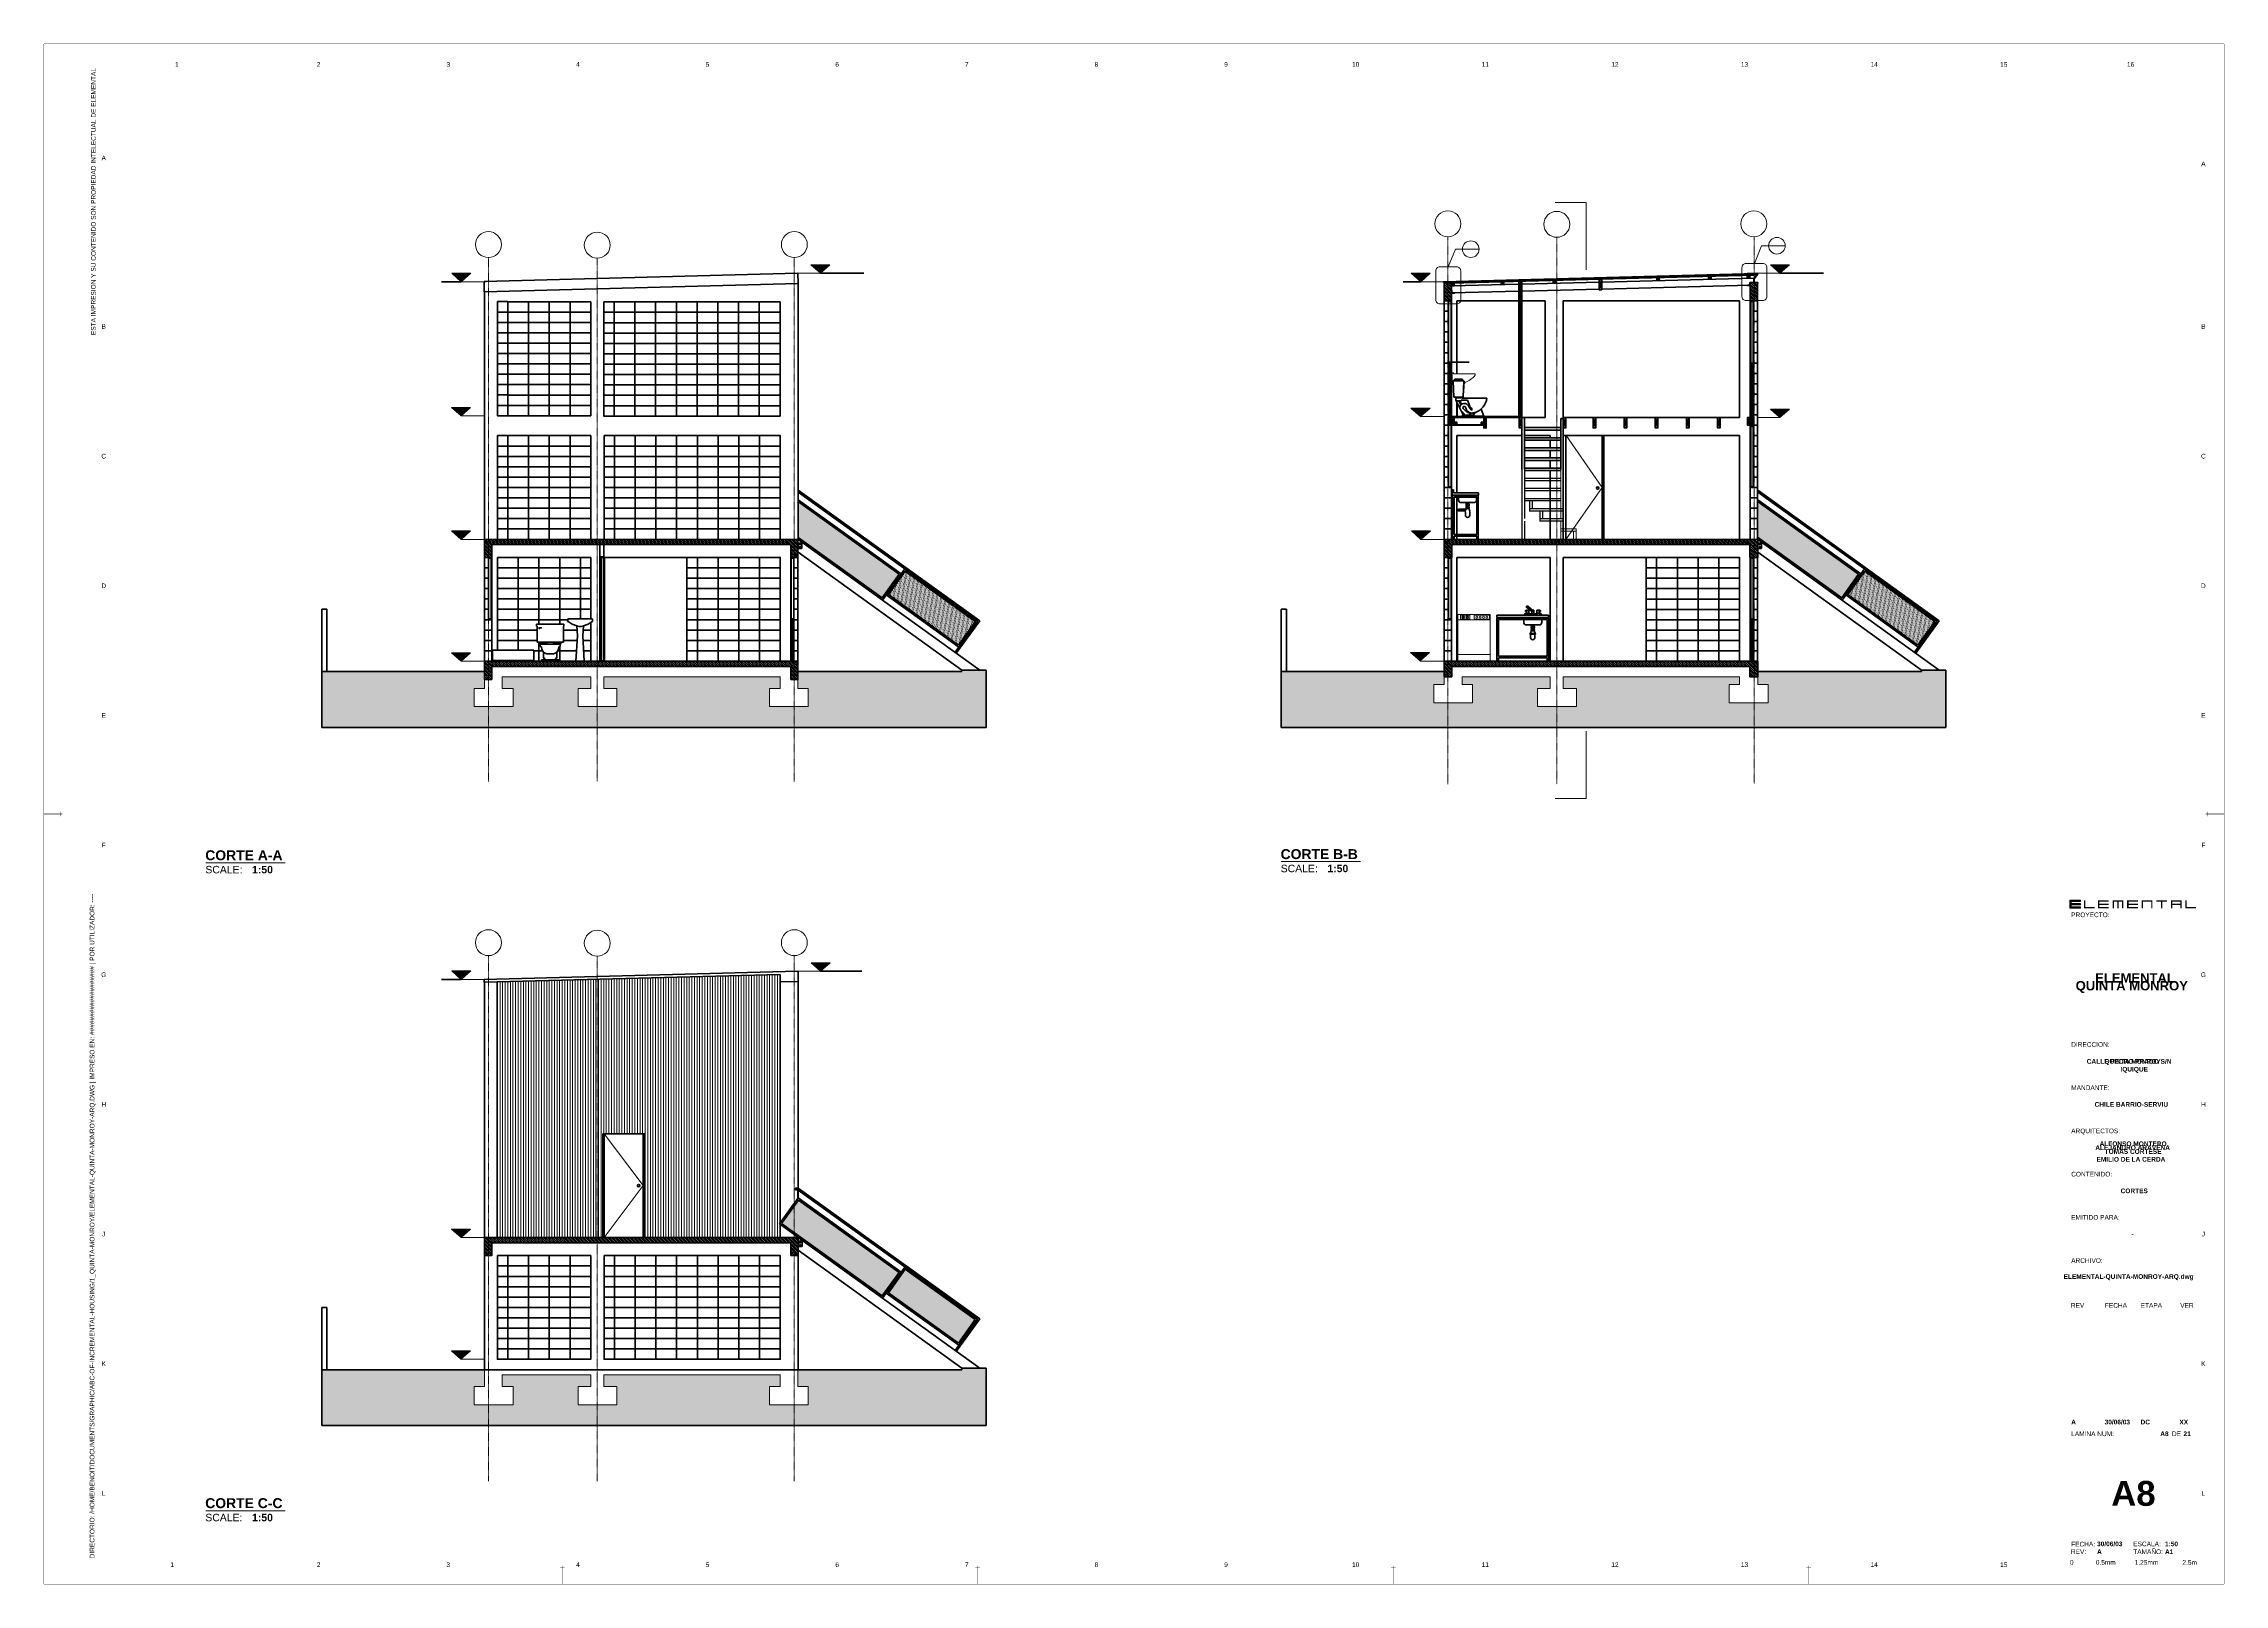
# Paper-space layout 'QM-ARQ-CORTES' of a CAD drawing. Header units: metres, sheet in millimetres. Extents: x 1062 to 1903, y 0 to 594.
# The model-space entities are those that its viewports show. They can reach past a viewport. Long polylines and large blocks are cut down to what shows.
import ezdxf
from ezdxf.enums import TextEntityAlignment as Align

# ---------------------------------------------------------------- set-up
doc = ezdxf.new("R2010")
doc.units = ezdxf.units.M
doc.header["$LTSCALE"] = 5
doc.header["$MEASUREMENT"] = 0
doc.linetypes.add('CENTER', pattern=[2, 1.25, -0.25, 0.25, -0.25])
doc.layers.get('0').update_dxf_attribs({"color": 30})
doc.layers.get('DEFPOINTS').update_dxf_attribs({"color": 210})
doc.layers.add('A-ANNO-NPLT', color=210, linetype='Continuous', lineweight=18, plot=False)
doc.layers.add('G-ANNO-NPLT', color=210, linetype='Continuous', lineweight=18, plot=False)
for name, color, linetype, lineweight in [('A-ANNO-SYMB', 3, 'Continuous', 18), ('A-ELEV-MBE1', 7, 'Continuous', 35), ('A-ELEV-MBE2', 4, 'Continuous', 25), ('A-SECT-MCUT', 7, 'Continuous', 35), ('A-SECT-PATT', 8, 'Continuous', 18), ('G-ANNO-LOGO', 3, 'Continuous', 18), ('G-ANNO-TEXT', 3, 'Continuous', 18), ('G-ANNO-TTLB', 3, 'Continuous', 18)]:
    doc.layers.add(name, color=color, linetype=linetype, lineweight=lineweight)
doc.layers.get('DEFPOINTS').off()
doc.layers.get('G-ANNO-TTLB').off()
doc.styles.add('E-ARIAL', font='arial.ttf')
doc.styles.add('E-ARIAL-BOLD', font='')
doc.styles.get('E-ARIAL-BOLD').set_extended_font_data('Arial', bold=True)
pattern_1 = [(272.91694, (-50.138073, -5.202707), (0.025603712, -0.011211598), [0, -0.025])]
pattern_2 = [(45, (-50.138073, -5.202707), (-0.01767767, 0.01767767), [])]
pattern_3 = [(270, (-60.52144, -10.004997), (0.0625, -0.03125), [0, -0.0625])]

# ---------------------------------------------------------------- blocks, each defined once
blk = doc.blocks.new('*U15')
at = {"layer": 'G-ANNO-TEXT', "style": 'E-ARIAL'}
blk.add_text('0', height=1.8, dxfattribs=at).set_placement((1.2, -0.7), align=Align.TOP_CENTER)
for s, p in [('0.5mm', (10.5, -2.5)), ('1.25mm', (25.5, -2.5))]:
    blk.add_text(s, height=1.8, dxfattribs=at).set_placement(p)
blk.add_text('2.5m', height=1.8, dxfattribs=at).set_placement((49.5, -2.5), align=Align.RIGHT)
blk = doc.blocks.new('*U12')
at = {"layer": 'G-ANNO-LOGO'}
for points in [[(0, -1), (0, 0), (1.33, 0), (1.33, -0.17), (0.17, -0.17), (0.17, -0.42), (1.33, -0.42), (1.33, -0.58), (0.17, -0.58), (0.17, -0.83), (1.33, -0.83), (1.33, -1)], [(1.74, -1), (1.74, 0), (1.91, 0), (1.91, -0.83), (3.07, -0.83), (3.07, -1)], [(3.48, -1), (3.48, 0), (4.81, 0), (4.81, -0.17), (3.65, -0.17), (3.65, -0.42), (4.81, -0.42), (4.81, -0.58), (3.65, -0.58), (3.65, -0.83), (4.81, -0.83), (4.81, -1)], [(6.47, -1), (6.47, -0.17), (6.05, -0.17), (6.05, -1), (5.88, -1), (5.88, -0.17), (5.47, -0.17), (5.47, -1), (5.3, -1), (5.3, 0), (6.63, 0), (6.63, -1)], [(7.12, -1), (7.12, 0), (8.45, 0), (8.45, -0.17), (7.29, -0.17), (7.29, -0.42), (8.45, -0.42), (8.45, -0.58), (7.29, -0.58), (7.29, -0.83), (8.45, -0.83), (8.45, -1)], [(10.11, -1), (10.11, -0.17), (9.11, -0.17), (9.11, -1), (8.94, -1), (8.94, 0), (10.27, 0), (10.27, -1)], [(11.51, -0.17), (11.51, -1), (11.34, -1), (11.34, -0.17), (10.76, -0.17), (10.76, 0), (12.09, 0), (12.09, -0.17)], [(14.36, -1), (14.36, 0), (14.52, 0), (14.52, -0.83), (15.69, -0.83), (15.69, -1)]]:
    blk.add_hatch(color=256, dxfattribs=at).paths.add_polyline_path(points)
h = blk.add_hatch(color=256, dxfattribs=at)
edge = h.paths.add_edge_path()
edge.add_spline(control_points=[(13.74, -0.42), (13.74, -0.42), (12.74, -0.42), (12.74, -0.42), (12.74, -0.42), (12.74, -0.17), (12.74, -0.17), (12.74, -0.17), (13.74, -0.17), (13.74, -0.17), (13.74, -0.17), (13.74, -0.42), (13.74, -0.42)], knot_values=[0, 0, 0, 0, 1, 1, 1, 2, 2, 2, 3, 3, 3, 4, 4, 4, 4], degree=3, periodic=0)
edge = h.paths.add_edge_path(flags=16)
edge.add_spline(control_points=[(12.57, 0), (12.57, 0), (12.57, -1), (12.57, -1), (12.57, -1), (12.74, -1), (12.74, -1), (12.74, -1), (12.74, -0.58), (12.74, -0.58), (12.74, -0.58), (13.74, -0.58), (13.74, -0.58), (13.74, -0.58), (13.74, -1), (13.74, -1), (13.74, -1), (13.91, -1), (13.91, -1), (13.91, -1), (13.91, 0), (13.91, 0), (13.91, 0), (12.57, 0), (12.57, 0)], knot_values=[0, 0, 0, 0, 1, 1, 1, 2, 2, 2, 3, 3, 3, 4, 4, 4, 5, 5, 5, 6, 6, 6, 7, 7, 7, 8, 8, 8, 8], degree=3, periodic=0)
blk.add_lwpolyline([(0, 0), (0, -1)])
at = {"layer": 'A-ANNO-NPLT'}
blk.add_lwpolyline([(0, -1), (0, 0), (1.33, 0), (1.33, -0.17), (0.17, -0.17), (0.17, -0.42), (1.33, -0.42), (1.33, -0.58), (0.17, -0.58), (0.17, -0.83), (1.33, -0.83), (1.33, -1), (0, -1)], close=True, dxfattribs=at)
blk = doc.blocks.new('B-FOLD_MARK')
at = {"layer": 'A-ANNO-SYMB', "const_width": 0.13, "flags": 128}
for points in [[(1518.14, -686.71), (1519.94, -686.71)], [(1519.04, -685.81), (1519.04, -692.96)]]:
    blk.add_lwpolyline(points, dxfattribs=at)
blk = doc.blocks.new('*U16')
at = {"layer": 'G-ANNO-NPLT', "const_width": 0.18}
for points in [[(0, 594), (-841, 594)], [(-841, 0), (-841, 594)], [(0, 0), (0, 594)], [(0, 0), (-841, 0)]]:
    blk.add_lwpolyline(points, dxfattribs=at)
at = {"layer": 'G-ANNO-LOGO', "xscale": 3.1, "yscale": 3.1, "zscale": 3.1}
blk.add_blockref('*U12', (-59.49, 263.76), dxfattribs=at)
at = {"layer": 'G-ANNO-TTLB', "xscale": -1, "rotation": 270}
blk.add_blockref('B-FOLD_MARK', (-148.04, -1222.04), dxfattribs=at)
at = {"layer": 'G-ANNO-TTLB', "rotation": 90}
blk.add_blockref('B-FOLD_MARK', (-692.96, -1222.04), dxfattribs=at)
at = {"layer": 'G-ANNO-TTLB'}
for p in [(-2160.04, 692.96), (-1999.79, 692.96), (-1839.54, 692.96), (-1679.29, 692.96)]:
    blk.add_blockref('B-FOLD_MARK', p, dxfattribs=at)
at = {"layer": 'G-ANNO-TEXT', "style": 'E-ARIAL'}
for s, p in [('1', (-789.65, 586.07)), ('2', (-735, 586.07)), ('3', (-685, 586.07)), ('4', (-635, 586.07)), ('5', (-585, 586.07)), ('6', (-535, 586.07)), ('7', (-485, 586.07)), ('8', (-435, 586.07)), ('9', (-385, 586.07)), ('10', (-335, 586.07)), ('11', (-285, 586.07)), ('12', (-235, 586.07)), ('13', (-185, 586.07)), ('14', (-135, 586.07)), ('15', (-85, 586.07)), ('16', (-36.11, 586.07)), ('A', (-817.91, 549.98)), ('A', (-8.02, 547.71)), ('B', (-817.91, 485)), ('B', (-8.02, 485)), ('C', (-817.91, 435)), ('C', (-8.02, 435)), ('D', (-817.91, 385)), ('D', (-8.02, 385)), ('E', (-817.91, 335)), ('E', (-8.02, 335)), ('F', (-817.91, 285)), ('F', (-8.02, 285)), ('G', (-817.91, 235)), ('G', (-8.02, 235)), ('H', (-817.91, 185)), ('H', (-8.02, 185)), ('J', (-817.91, 135)), ('J', (-8.02, 135)), ('K', (-817.91, 85)), ('K', (-8.02, 85)), ('L', (-817.91, 35)), ('L', (-8.02, 35)), ('2', (-735, 7.51)), ('3', (-685, 7.51)), ('6', (-535, 7.51)), ('8', (-435, 7.51)), ('9', (-385, 7.51)), ('10', (-335, 7.51)), ('12', (-235, 7.51)), ('13', (-185, 7.51)), ('1', (-791.51, 7.51)), ('4', (-635, 7.51)), ('5', (-585, 7.51)), ('7', (-485, 7.51)), ('11', (-285, 7.51)), ('14', (-135, 7.51)), ('15', (-85, 7.51))]:
    blk.add_text(s, height=1.8, dxfattribs=at).set_placement(p, align=Align.MIDDLE_CENTER)
for s, p in [('PROYECTO:', (-59, 259.02)), ('DIRECCION:', (-59, 209.02)), ('MANDANTE:', (-59, 192.35)), ('ARQUITECTOS:', (-59, 175.68)), ('CONTENIDO:', (-59, 159.02)), ('EMITIDO PARA:', (-59, 142.35)), ('ARCHIVO:', (-59, 125.68)), ('LAMINA NUM:', (-59, 58.88))]:
    blk.add_text(s, height=1.8, dxfattribs=at).set_placement(p, align=Align.TOP_LEFT)
at = {"layer": 'G-ANNO-TEXT'}
for s, style, p in [('REV', 'E-ARIAL', (-59.13, 107.5)), ('FECHA', 'E-ARIAL', (-45.99, 107.5)), ('ETAPA', 'E-ARIAL', (-32.2, 107.5)), ('VER', 'E-ARIAL', (-16.94, 107.5)), ('DE', 'E-ARIAL', (-20.14, 57.99)), ('REV:', 'E-ARIAL', (-59.1, 12.54)), ('FECHA:', 'E-ARIAL', (-59, 15.44)), ('TAMAÑO:', 'E-ARIAL', (-35.06, 12.5)), ('ESCALA:', 'E-ARIAL', (-35.06, 15.5)), ('A1', 'E-ARIAL-BOLD', (-22.82, 12.5))]:
    blk.add_text(s, height=1.8, dxfattribs=dict(at, style=style)).set_placement(p, align=Align.MIDDLE_LEFT)
at = {"layer": 'G-ANNO-TEXT', "insert": (-822.79, 584.67), "char_height": 1.8, "width": 119.9233, "attachment_point": 3, "rotation": 90, "style": 'E-ARIAL'}
blk.add_mtext('ESTA IMPRESION Y SU CONTENIDO SON PROPIEDAD INTELECTUAL DE ELEMENTAL', dxfattribs=at)
at = {"layer": 'G-ANNO-TEXT', "insert": (-823.3, 9.95), "char_height": 1.8, "attachment_point": 1, "rotation": 90, "style": 'E-ARIAL'}
blk.add_mtext_dynamic_manual_height_columns('DIRECTORIO: /HOME/BENOIT/DOCUMENTS/GRAPHIC/ABC-OF-INCREMENTAL-HOUSING/1_QUINTA-MONROY/ELEMENTAL-QUINTA-MONROY-ARQ.DWG | IMPRESO EN: ################### | POR UTILIZADOR: ----', width=261.3909, gutter_width=9, heights=[0], dxfattribs=at)
at = {"layer": 'G-ANNO-TEXT', "style": 'E-ARIAL-BOLD'}
for tag, height, p in [('PROJECT_TITLE_001', 3.6, (-35, 233.61)), ('SITE_001', 1.8, (-35, 201.67)), ('CLIENT_001', 1.8, (-35, 185)), ('ARCHITECTS_001', 1.8, (-35, 168.33)), ('ARCHITECTS_002', 1.8, (-35, 168.33)), ('DRAWING_TITLE_001', 1.8, (-35, 151.67)), ('DESIGN_STAGE_001', 1.8, (-35, 135)), ('FILENAME_001', 1.8, (-35, 118.33)), ('SHEET', 9.6, (-35, 35))]:
    blk.add_attdef(tag, text='', height=height, dxfattribs=at).set_placement(p, align=Align.MIDDLE_CENTER)
for tag, p in [('VERSION_9', (-59, 102.5)), ('DATE_9', (-46.09, 102.5)), ('STAGE_9', (-32.25, 102.5)), ('CHECKED_BY_9', (-17.25, 102.5)), ('VERSION_8', (-59, 97.5)), ('VERSION_7', (-59, 92.5)), ('DATE_8', (-46.09, 97.5)), ('DATE_7', (-46.09, 92.5)), ('STAGE_8', (-32.25, 97.5)), ('STAGE_7', (-32.25, 92.5)), ('CHECKED_BY_8', (-17.25, 97.5)), ('CHECKED_BY_7', (-17.25, 92.5)), ('VERSION_6', (-59, 87.5)), ('DATE_6', (-46.09, 87.5)), ('STAGE_6', (-32.25, 87.5)), ('CHECKED_BY_6', (-17.25, 87.5)), ('VERSION_5', (-59, 82.5)), ('VERSION_4', (-59, 77.5)), ('DATE_5', (-46.09, 82.5)), ('DATE_4', (-46.09, 77.5)), ('STAGE_5', (-32.25, 82.5)), ('STAGE_4', (-32.25, 77.5)), ('CHECKED_BY_5', (-17.25, 82.5)), ('CHECKED_BY_4', (-17.25, 77.5)), ('VERSION_3', (-59, 72.5)), ('VERSION_2', (-59, 67.5)), ('DATE_3', (-46.09, 72.5)), ('DATE_2', (-46.09, 67.5)), ('STAGE_3', (-32.25, 72.5)), ('STAGE_2', (-32.25, 67.5)), ('CHECKED_BY_3', (-17.25, 72.5)), ('CHECKED_BY_2', (-17.25, 67.5)), ('VERSION_1', (-59, 62.5)), ('DATE_1', (-46.09, 62.5)), ('STAGE_1', (-32.25, 62.5)), ('CHECKED_BY_1', (-17.25, 62.5)), ('SHEET_TOTAL', (-15.68, 57.98)), ('DATE', (-49.01, 15.53)), ('REV', (-49.01, 12.51)), ('SCALE', (-22.81, 15.53))]:
    blk.add_attdef(tag, text='', height=1.8, dxfattribs=at).set_placement(p, align=Align.MIDDLE_LEFT)
blk.add_attdef('SHEET_COPY', text='', height=1.8, dxfattribs=at).set_placement((-21.42, 57.98), align=Align.MIDDLE_RIGHT)
blk = doc.blocks.new('*U256')
at = {"layer": 'A-ANNO-SYMB'}
blk.add_line((25.1, 0), (6, 0), dxfattribs=at)
at = {"layer": 'A-ANNO-SYMB', "style": 'E-ARIAL'}
blk.add_text('SCALE:', height=1.8, dxfattribs=at).set_placement((5.88, -2.55))
at = {"layer": 'A-ANNO-SYMB', "style": 'E-ARIAL-BOLD'}
blk.add_attdef('SHEET', text='', height=6, dxfattribs=at).set_placement((5, 0.28), align=Align.MIDDLE_RIGHT)
blk.add_attdef('TITLE', (5.86, 0.61), '', height=2.4, dxfattribs=at)
blk.add_attdef('SCALE', text='', height=1.8, dxfattribs=at).set_placement((17.14, -0.75), align=Align.TOP_LEFT)
blk = doc.blocks.new('*U33')
at = {"layer": 'A-ANNO-SYMB'}
blk.add_line((25.1, 0), (6, 0), dxfattribs=at)
at = {"layer": 'A-ANNO-SYMB', "style": 'E-ARIAL'}
blk.add_text('SCALE:', height=1.8, dxfattribs=at).set_placement((5.88, -2.55))
at = {"layer": 'A-ANNO-SYMB', "style": 'E-ARIAL-BOLD'}
blk.add_attdef('SHEET', text='', height=6, dxfattribs=at).set_placement((5, 0.28), align=Align.MIDDLE_RIGHT)
blk.add_attdef('TITLE', (5.86, 0.61), '', height=2.4, dxfattribs=at)
blk.add_attdef('SCALE', text='', height=1.8, dxfattribs=at).set_placement((17.14, -0.75), align=Align.TOP_LEFT)

msp = doc.modelspace()

# ---------------------------------------------------------------- hatches: boundary and pattern name
at = {"layer": 'A-SECT-PATT'}
h = msp.add_hatch(dxfattribs=at)
h.set_pattern_fill('DOTS', color=256, style=0)
h.set_pattern_definition(pattern_3)
h.paths.add_polyline_path([(-72.236, -18.64), (-72.236, -18.85), (-72.01, -18.85), (-72.011, -15.445), (-72.236, -15.445), (-72.236, -15.491), (-72.236, -15.7), (-72.586, -15.7), (-72.586, -14.95), (-72.236, -14.95), (-72.236, -15.149), (-72.236, -15.195), (-72.011, -15.195), (-72.011, -13.486), (-72.161, -13.486), (-72.236, -13.486), (-72.236, -13.696), (-72.586, -13.696), (-72.586, -12.946), (-72.236, -12.946), (-72.236, -13.145), (-72.086, -13.145), (-71.911, -13.145), (-71.911, -10.005), (-72.99, -10.005), (-72.99, -22.82), (-71.882, -22.82), (-71.882, -22.353), (-71.911, -22.353), (-71.911, -19.19), (-72.161, -19.19), (-72.236, -19.19), (-72.236, -19.39), (-72.586, -19.39), (-72.586, -18.64)])
h = msp.add_hatch(dxfattribs=at)
h.set_pattern_fill('DOTS', color=256, style=0)
h.set_pattern_definition(pattern_3)
h.paths.add_polyline_path([(-59.767, -18.64), (-59.767, -18.85), (-59.542, -18.85), (-59.542, -15.445), (-59.767, -15.445), (-59.767, -15.491), (-59.767, -15.7), (-60.117, -15.7), (-60.117, -14.95), (-59.767, -14.95), (-59.767, -15.149), (-59.767, -15.195), (-59.542, -15.195), (-59.542, -13.486), (-59.692, -13.486), (-59.767, -13.486), (-59.767, -13.696), (-60.117, -13.696), (-60.117, -12.946), (-59.767, -12.946), (-59.767, -13.145), (-59.617, -13.145), (-59.542, -13.145), (-59.442, -13.145), (-59.442, -10.005), (-60.521, -10.005), (-60.521, -22.82), (-59.413, -22.82), (-59.413, -22.353), (-59.442, -22.353), (-59.442, -19.19), (-59.592, -19.19), (-59.767, -19.19), (-59.767, -19.39), (-60.117, -19.39), (-60.117, -18.64)])
h = msp.add_hatch(dxfattribs=at)
h.set_pattern_fill('DOTS', color=256, style=0)
h.set_pattern_definition(pattern_3)
h.paths.add_polyline_path([(-47.069, -22.82), (-47.069, -22.353), (-47.099, -22.353), (-47.099, -19.195), (-47.199, -19.195), (-47.349, -19.195), (-47.349, -19.394), (-47.699, -19.394), (-47.699, -18.644), (-47.349, -18.644), (-47.349, -18.843), (-47.199, -18.843), (-47.199, -15.445), (-47.424, -15.445), (-47.424, -15.491), (-47.424, -15.7), (-47.774, -15.7), (-47.774, -14.95), (-47.424, -14.95), (-47.424, -15.149), (-47.424, -15.195), (-47.199, -15.195), (-47.199, -13.497), (-47.349, -13.497), (-47.349, -13.696), (-47.699, -13.696), (-47.699, -12.946), (-47.349, -12.946), (-47.349, -13.145), (-47.199, -13.145), (-47.099, -13.145), (-47.099, -10.005), (-48.178, -10.005), (-48.178, -22.82)])
h.paths.add_polyline_path([(-48.145, -19.015), (-48.145, -19.234), (-48.26, -19.234), (-48.26, -19.015)], flags=9)
h.paths.add_polyline_path([(-48.156, -15.249), (-48.156, -15.46), (-48.271, -15.46), (-48.271, -15.249)], flags=9)
h.paths.add_polyline_path([(-48.155, -13.133), (-48.155, -13.351), (-48.27, -13.351), (-48.27, -13.133)], flags=9)
h = msp.add_hatch(dxfattribs=at)
h.set_pattern_fill('ANSI31', color=256, scale=0.005, angle=135, style=0)
h.set_pattern_definition([(180, (-203.376621, -217.174919), (-3e-17, -0.015875), [])])
h.paths.add_polyline_path([(-71.549, -12.508), (-71.712, -12.692), (-71.549, -12.876)])
h = msp.add_hatch(dxfattribs=at)
h.set_pattern_fill('ANSI31', color=256, scale=0.005, angle=135, style=0)
h.set_pattern_definition([(180, (-201.02729, -217.177757), (-3e-17, -0.015875), [])])
h.paths.add_polyline_path([(-69.2, -12.51), (-69.362, -12.694), (-69.2, -12.878)])
h = msp.add_hatch(dxfattribs=at)
h.set_pattern_fill('ANSI31', color=256, scale=0.005, angle=135, style=0)
h.set_pattern_definition([(180, (-196.050783, -217.181784), (-3e-17, -0.015875), [])])
h.paths.add_polyline_path([(-64.223, -12.514), (-64.386, -12.698), (-64.223, -12.882)])
h = msp.add_hatch(dxfattribs=at)
h.set_pattern_fill('ANSI31', color=256, scale=0.005, angle=135, style=0)
h.set_pattern_definition([(180, (-190.907527, -217.177757), (-4e-17, -0.015875), [])])
h.paths.add_polyline_path([(-59.08, -12.51), (-59.243, -12.694), (-59.08, -12.878)])
h = msp.add_hatch(dxfattribs=at)
h.set_pattern_fill('ANSI31', color=256, scale=0.005, angle=135, style=0)
h.set_pattern_definition([(180, (-188.5588, -217.177757), (-3e-17, -0.015875), [])])
h.paths.add_polyline_path([(-56.731, -12.51), (-56.894, -12.694), (-56.731, -12.878)])
h = msp.add_hatch(dxfattribs=at)
h.set_pattern_fill('ANSI31', color=256, scale=0.005, angle=135, style=0)
h.set_pattern_definition([(180, (-186.17501, -217.175421), (-3e-17, -0.015875), [])])
h.paths.add_polyline_path([(-54.348, -12.508), (-54.51, -12.692), (-54.348, -12.876)])
h = msp.add_hatch(dxfattribs=at)
h.set_pattern_fill('ANSI31', color=256, scale=0.005, angle=135, style=0)
h.set_pattern_definition([(180, (-183.589021, -217.179797), (-3e-17, -0.015875), [])])
h.paths.add_polyline_path([(-51.762, -12.512), (-51.924, -12.696), (-51.762, -12.88)])
h = msp.add_hatch(dxfattribs=at)
h.set_pattern_fill('ANSI31', color=256, scale=0.005, angle=135, style=0)
h.set_pattern_definition([(180, (-178.556012, -217.165877), (-4e-17, -0.015875), [])])
h.paths.add_polyline_path([(-46.729, -12.499), (-46.891, -12.683), (-46.729, -12.867)])
h = msp.add_hatch(dxfattribs=at)
h.set_pattern_fill('ANSI31', color=256, scale=0.005, angle=135, style=0)
h.set_pattern_definition([(180, (-176.21446, -217.182815), (-3e-17, -0.015875), [])])
h.paths.add_polyline_path([(-44.387, -12.515), (-44.549, -12.699), (-44.387, -12.883)])
h = msp.add_hatch(dxfattribs=at)
h.set_pattern_fill('ANSI31', color=256, scale=0.005, angle=135, style=0)
h.set_pattern_definition([(180, (-173.844156, -217.17448), (-4e-17, -0.015875), [])])
h.paths.add_polyline_path([(-42.017, -12.507), (-42.179, -12.691), (-42.017, -12.875)])
h = msp.add_hatch(dxfattribs=at)
h.set_pattern_fill('ANSI31', color=256, scale=0.005, angle=135, style=0)
h.set_pattern_definition([(180, (-171.245206, -217.179801), (-3e-17, -0.015875), [])])
h.paths.add_polyline_path([(-39.418, -12.512), (-39.58, -12.696), (-39.418, -12.88)])
h = msp.add_hatch(dxfattribs=at)
h.set_pattern_fill('ANSI31', color=256, scale=0.2, style=0)
h.set_pattern_definition(pattern_2)
h.paths.add_polyline_path([(-69.362, -13.285), (-69.362, -13.285), (-69.362, -13.145), (-69.711, -13.145), (-69.711, -13.285), (-69.462, -13.285), (-69.462, -19.055), (-69.711, -19.055), (-69.711, -19.195), (-69.362, -19.195), (-69.362, -19.055)])
h = msp.add_hatch(dxfattribs=at)
h.set_pattern_fill('ANSI31', color=256, scale=0.4, angle=45, style=0)
h.set_pattern_definition([(360, (-0.00141, 67.955906), (6e-17, 0.05), [])])
h.paths.add_polyline_path([(-64.289, -18.845), (-64.431, -13.389), (-69.362, -13.389), (-69.362, -15.428), (-67.362, -15.428), (-67.362, -16.228), (-69.362, -16.228), (-69.362, -18.845), (-69.11, -18.845), (-69.101, -18.833), (-69.084, -18.845)])
h = msp.add_hatch(dxfattribs=at)
h.set_pattern_fill('ANSI31', color=256, scale=0.2, style=0)
h.set_pattern_definition(pattern_2)
h.paths.add_polyline_path([(-59.242, -13.285), (-59.242, -13.145), (-59.592, -13.145), (-59.592, -13.285), (-59.342, -13.285), (-59.342, -19.05), (-59.592, -19.05), (-59.592, -19.19), (-59.243, -19.19), (-59.243, -19.05), (-59.242, -19.05)])
h = msp.add_hatch(dxfattribs=at)
h.set_pattern_fill('ANSI31', color=256, scale=0.2, style=0)
h.set_pattern_definition(pattern_2)
h.paths.add_polyline_path([(-56.893, -13.285), (-56.894, -13.285), (-56.894, -13.145), (-57.242, -13.145), (-57.242, -13.225), (-57.243, -13.225), (-57.243, -13.285), (-56.993, -13.285), (-56.993, -19.05), (-57.242, -19.05), (-57.242, -19.19), (-56.893, -19.19), (-56.893, -19.05)])
h = msp.add_hatch(dxfattribs=at)
h.set_pattern_fill('ANSI31', color=256, scale=0.2, style=0)
h.set_pattern_definition(pattern_2)
h.paths.add_polyline_path([(-46.899, -13.145), (-47.199, -13.145), (-47.199, -13.295), (-46.999, -13.295), (-46.999, -19.045), (-47.199, -19.045), (-47.199, -19.195), (-46.899, -19.195)])
h = msp.add_hatch(dxfattribs=at)
h.set_pattern_fill('ANSI31', color=256, scale=0.2, style=0)
h.set_pattern_definition(pattern_2)
h.paths.add_polyline_path([(-44.549, -13.145), (-44.899, -13.145), (-44.899, -13.295), (-44.649, -13.295), (-44.649, -19.045), (-44.899, -19.045), (-44.899, -19.195), (-44.549, -19.195)])
h = msp.add_hatch(dxfattribs=at)
h.set_pattern_fill('ANSI31', color=256, scale=0.0035, style=0)
h.set_pattern_definition([(315, (-68.340284, 10.93473), (0.007857724, 0.007857724), [])])
h.paths.add_polyline_path([(-41.15, -13.28), (-41.149, -13.23), (-42.334, -13.23), (-42.334, -13.28)])
h = msp.add_hatch(dxfattribs=at)
h.set_pattern_fill('ANSI31', color=256, scale=0.2, style=0)
h.set_pattern_definition(pattern_2)
h.paths.add_polyline_path([(-39.598, -13.15), (-39.948, -13.15), (-39.948, -13.255), (-39.948, -13.28), (-39.948, -13.28), (-39.948, -13.29), (-39.598, -13.29)])
h = msp.add_hatch(dxfattribs=at)
h.set_pattern_fill('ANSI31', color=256, scale=0.09, style=0)
h.set_pattern_definition([(315, (-0.001412, 67.955906), (0.0079549513, 0.0079549513), [])])
h.paths.add_polyline_path([(-42.179, -14.585), (-42.179, -14.645), (-39.573, -14.645), (-39.575, -14.585)])
h = msp.add_hatch(dxfattribs=at)
h.set_pattern_fill('DOTS', color=256, scale=0.4, angle=272.9169, style=0)
h.set_pattern_definition([(272.91694, (-50.138073, -5.202707), (0.025603712, -0.011211598), [0, -0.025])])
h.paths.add_polyline_path([(-70.427, -20.934), (-71.399, -22.284), (-70.944, -22.611), (-69.972, -21.261)])
h.paths.add_polyline_path([(-69.094, -18.875), (-70.49, -20.815), (-70.036, -21.142), (-68.64, -19.202)])
h = msp.add_hatch(dxfattribs=at)
h.set_pattern_fill('ANSI31', color=256, scale=0.0035, style=0)
h.set_pattern_definition([(45, (-70.607685, -16.852167), (-0.007857724, 0.007857724), [])])
h.paths.add_polyline_path([(-58.442, -19.11), (-58.442, -19.06), (-59.242, -19.06), (-59.242, -19.11)])
h = msp.add_hatch(dxfattribs=at)
h.set_pattern_fill('DOTS', color=256, scale=0.4, angle=272.9169, style=0)
h.set_pattern_definition(pattern_1)
h.paths.add_polyline_path([(-56.171, -19.202), (-56.187, -19.19), (-56.293, -19.19), (-56.493, -19.19), (-56.693, -19.19), (-56.853, -19.19), (-58.022, -20.815), (-57.567, -21.142)])
h = msp.add_hatch(dxfattribs=at)
h.set_pattern_fill('ANSI31', color=256, scale=0.0035, style=0)
h.set_pattern_definition([(45, (-58.26387, -16.852167), (-0.007857724, 0.007857724), [])])
h.paths.add_polyline_path([(-46.099, -19.11), (-46.099, -19.06), (-46.899, -19.06), (-46.899, -19.11)])
h = msp.add_hatch(dxfattribs=at)
h.set_pattern_fill('DOTS', color=256, scale=0.4, angle=272.9169, style=0)
h.set_pattern_definition(pattern_1)
h.paths.add_polyline_path([(-43.827, -19.202), (-43.843, -19.19), (-43.949, -19.19), (-44.149, -19.19), (-44.349, -19.19), (-44.509, -19.19), (-45.678, -20.815), (-45.223, -21.142)])
h = msp.add_hatch(dxfattribs=at)
h.set_pattern_fill('ANSI31', color=256, scale=0.0035, style=0)
h.set_pattern_definition([(315, (-68.354193, 5.104234), (0.007857724, 0.007857724), [])])
h.paths.add_polyline_path([(-41.164, -19.11), (-41.163, -19.06), (-42.348, -19.06), (-42.348, -19.11)])
h = msp.add_hatch(dxfattribs=at)
h.set_pattern_fill('ANSI31', color=256, scale=0.2, style=0)
h.set_pattern_definition(pattern_2)
h.paths.add_polyline_path([(-39.599, -19.05), (-39.943, -19.05), (-39.943, -19.19), (-39.599, -19.19)])
h.paths.add_polyline_path([(-39.943, -19.05), (-39.949, -19.05), (-39.949, -19.19), (-39.943, -19.19)])
h = msp.add_hatch(dxfattribs=at)
h.set_pattern_fill('ANSI31', color=256, scale=0.005, angle=135, style=0)
h.set_pattern_definition([(180, (-195.894342, -224.109838), (-3e-17, -0.015875), [])])
h.paths.add_polyline_path([(-64.067, -19.442), (-64.229, -19.626), (-64.067, -19.81)])
h = msp.add_hatch(dxfattribs=at)
h.set_pattern_fill('ANSI31', color=256, scale=0.005, angle=135, style=0)
h.set_pattern_definition([(180, (-183.425908, -224.107678), (-3e-17, -0.015875), [])])
h.paths.add_polyline_path([(-51.599, -19.44), (-51.761, -19.624), (-51.599, -19.808)])
h = msp.add_hatch(dxfattribs=at)
h.set_pattern_fill('ANSI31', color=256, scale=0.005, angle=135, style=0)
h.set_pattern_definition([(180, (-173.863121, -224.107682), (-3e-17, -0.015875), [])])
h.paths.add_polyline_path([(-42.036, -19.44), (-42.198, -19.624), (-42.036, -19.808)])
h = msp.add_hatch(dxfattribs=at)
h.set_pattern_fill('ANSI31', color=256, scale=0.005, angle=135, style=0)
h.set_pattern_definition([(180, (-171.082093, -224.107682), (-3e-17, -0.015875), [])])
h.paths.add_polyline_path([(-39.255, -19.44), (-39.417, -19.624), (-39.255, -19.808)])
h = msp.add_hatch(dxfattribs=at)
h.set_pattern_fill('DOTS', color=256, scale=0.4, angle=272.9169, style=0)
h.set_pattern_definition([(182.916943, (-12.345227, 67.955906), (-0.011211598, -0.025603712), [0, -0.025])])
h.paths.add_polyline_path([(-57.504, -21.261), (-57.958, -20.934), (-58.93, -22.284), (-58.476, -22.611)])
h = msp.add_hatch(dxfattribs=at)
h.set_pattern_fill('DOTS', color=256, scale=0.4, angle=272.9169, style=0)
h.set_pattern_definition([(182.916943, (-0.001412, 67.955906), (-0.011211598, -0.025603712), [0, -0.025])])
h.paths.add_polyline_path([(-45.16, -21.261), (-45.615, -20.934), (-46.586, -22.284), (-46.132, -22.611)])

# ---------------------------------------------------------------- linework, layer by layer
at = {"layer": 'A-ANNO-SYMB', "ltscale": 0.003}
for p, q in [((-72.236, -12.946), (-72.586, -12.946)), ((-72.586, -13.696), (-72.586, -12.946)), ((-72.236, -13.145), (-72.236, -12.946)), ((-59.767, -12.946), (-60.117, -12.946)), ((-60.117, -13.696), (-60.117, -12.946)), ((-59.767, -13.145), (-59.767, -12.946)), ((-47.349, -12.946), (-47.699, -12.946)), ((-47.699, -13.696), (-47.699, -12.946)), ((-47.349, -13.145), (-47.349, -12.946)), ((-72.086, -13.145), (-72.236, -13.145)), ((-71.911, -13.145), (-72.161, -13.145)), ((-59.617, -13.145), (-59.767, -13.145)), ((-59.542, -13.145), (-59.692, -13.145)), ((-47.199, -13.145), (-47.349, -13.145)), ((-46.768, -14.037), (-46.768, -13.411)), ((-46.103, -13.411), (-46.103, -14.037)), ((-72.236, -13.696), (-72.586, -13.696)), ((-72.236, -13.696), (-72.236, -13.486)), ((-72.086, -13.486), (-72.236, -13.486)), ((-72.011, -13.486), (-72.161, -13.486)), ((-72.011, -15.195), (-72.011, -13.486)), ((-59.767, -13.696), (-60.117, -13.696)), ((-59.767, -13.696), (-59.767, -13.486)), ((-59.617, -13.486), (-59.767, -13.486)), ((-59.542, -13.486), (-59.692, -13.486)), ((-59.542, -15.195), (-59.542, -13.486)), ((-47.349, -13.696), (-47.699, -13.696)), ((-47.349, -13.696), (-47.349, -13.497)), ((-47.199, -13.497), (-47.349, -13.497)), ((-47.199, -13.497), (-47.199, -15.195)), ((-46.057, -13.515), (-46.077, -13.515)), ((-46.057, -13.594), (-46.077, -13.594)), ((-46.069, -13.497), (-46.064, -13.502)), ((-46.064, -13.528), (-46.069, -13.534)), ((-46.069, -13.575), (-46.064, -13.581)), ((-46.064, -13.607), (-46.069, -13.612)), ((-46.051, -13.489), (-46.051, -13.509)), ((-46.051, -13.542), (-46.051, -13.522)), ((-46.051, -13.568), (-46.051, -13.587)), ((-46.051, -13.62), (-46.051, -13.6)), ((-46.044, -13.515), (-46.025, -13.515)), ((-46.044, -13.594), (-46.025, -13.594)), ((-46.038, -13.502), (-46.033, -13.497)), ((-46.033, -13.533), (-46.038, -13.528)), ((-46.038, -13.581), (-46.033, -13.576)), ((-46.033, -13.612), (-46.038, -13.607)), ((-46.008, -14.037), (-46.058, -14.037)), ((-72.236, -14.95), (-72.586, -14.95)), ((-72.586, -15.7), (-72.586, -14.95)), ((-72.236, -15.149), (-72.236, -14.95)), ((-59.767, -14.95), (-60.117, -14.95)), ((-60.117, -15.7), (-60.117, -14.95)), ((-59.767, -15.149), (-59.767, -14.95)), ((-47.424, -14.95), (-47.774, -14.95)), ((-47.774, -15.7), (-47.774, -14.95)), ((-47.424, -15.149), (-47.424, -14.95)), ((-72.236, -15.195), (-72.236, -15.149)), ((-72.011, -15.195), (-72.236, -15.195)), ((-72.011, -15.445), (-72.236, -15.445)), ((-72.236, -15.491), (-72.236, -15.445)), ((-72.236, -15.7), (-72.236, -15.491)), ((-72.01, -18.851), (-72.011, -15.445)), ((-59.767, -15.195), (-59.767, -15.149)), ((-59.542, -15.195), (-59.767, -15.195)), ((-59.542, -15.445), (-59.767, -15.445)), ((-59.767, -15.491), (-59.767, -15.445)), ((-59.767, -15.7), (-59.767, -15.491)), ((-59.542, -18.851), (-59.542, -15.445)), ((-47.424, -15.195), (-47.424, -15.149)), ((-47.199, -15.195), (-47.424, -15.195)), ((-47.199, -15.445), (-47.424, -15.445)), ((-47.424, -15.491), (-47.424, -15.445)), ((-47.424, -15.7), (-47.424, -15.491)), ((-47.199, -15.445), (-47.199, -18.843)), ((-44.199, -15.395), (-44.549, -15.395)), ((-44.394, -15.695), (-44.394, -15.395)), ((-44.344, -15.395), (-44.344, -15.695)), ((-43.194, -15.395), (-44.149, -15.395)), ((-44.004, -15.395), (-44.149, -15.395)), ((-72.236, -15.7), (-72.586, -15.7)), ((-59.767, -15.7), (-60.117, -15.7)), ((-47.424, -15.7), (-47.774, -15.7)), ((-44.394, -15.645), (-44.549, -15.645)), ((-44.344, -15.695), (-44.549, -15.695)), ((-72.236, -18.64), (-72.586, -18.64)), ((-72.586, -18.64), (-72.586, -19.39)), ((-72.236, -18.64), (-72.236, -18.85)), ((-72.01, -18.85), (-72.236, -18.85)), ((-59.767, -18.64), (-60.117, -18.64)), ((-60.117, -18.64), (-60.117, -19.39)), ((-59.767, -18.64), (-59.767, -18.85)), ((-59.542, -18.85), (-59.767, -18.85)), ((-47.349, -18.644), (-47.699, -18.644)), ((-47.699, -18.644), (-47.699, -19.394)), ((-47.349, -18.644), (-47.349, -18.843)), ((-47.199, -18.843), (-47.349, -18.843)), ((-72.086, -19.19), (-72.236, -19.19)), ((-72.236, -19.19), (-72.236, -19.39)), ((-71.911, -19.19), (-72.161, -19.19)), ((-59.592, -19.19), (-59.767, -19.19)), ((-59.767, -19.19), (-59.767, -19.39)), ((-47.199, -19.195), (-47.349, -19.195)), ((-47.349, -19.195), (-47.349, -19.394)), ((-72.236, -19.39), (-72.586, -19.39)), ((-59.767, -19.39), (-60.117, -19.39)), ((-47.349, -19.394), (-47.699, -19.394))]:
    msp.add_line(p, q, dxfattribs=at)
at = {"layer": 'A-ANNO-SYMB'}
for p, q in [((-59.242, -12.694), (-59.242, -13.145)), ((-41.337, -13.304), (-41.491, -13.305)), ((-41.491, -13.305), (-41.491, -13.321)), ((-41.359, -13.33), (-41.336, -13.327)), ((-41.359, -13.744), (-41.359, -13.33)), ((-41.336, -13.327), (-41.337, -13.304)), ((-39.294, -13.227), (-38.953, -13.364)), ((-38.953, -13.364), (-38.953, -13.501)), ((-41.824, -13.519), (-41.782, -13.517)), ((-41.782, -13.517), (-41.614, -13.536)), ((-41.614, -13.536), (-41.539, -13.536)), ((-41.382, -13.744), (-41.359, -13.744)), ((-38.953, -13.821), (-38.953, -13.501)), ((-58.62, -14.196), (-58.62, -14.209)), ((-58.595, -14.196), (-58.62, -14.196)), ((-58.62, -14.209), (-58.607, -14.209)), ((-58.607, -14.209), (-58.607, -14.247)), ((-58.607, -14.247), (-58.595, -14.247)), ((-58.595, -14.247), (-58.595, -14.196)), ((-39.229, -19.131), (-38.887, -19.268)), ((-38.887, -19.268), (-38.887, -19.405)), ((-38.887, -19.725), (-38.887, -19.405))]:
    msp.add_line(p, q, dxfattribs=at)
at = {"layer": 'A-ANNO-SYMB', "ltscale": 0.2}
for p, q in [((-49.545, -15.889), (-49.545, -15.289)), ((-38.054, -15.889), (-38.054, -15.289)), ((-49.545, -15.889), (-48.245, -15.889)), ((-38.054, -15.889), (-39.354, -15.889))]:
    msp.add_line(p, q, dxfattribs=at)
at = {"layer": 'A-ANNO-SYMB'}
for points in [[(-71.711, -12.691), (-71.549, -12.507), (-71.549, -12.875)], [(-69.362, -12.694), (-69.2, -12.51), (-69.2, -12.878)], [(-64.386, -12.698), (-64.223, -12.514), (-64.223, -12.882)], [(-59.242, -12.694), (-59.08, -12.51), (-59.08, -12.878)], [(-56.894, -12.694), (-56.731, -12.51), (-56.731, -12.878)], [(-54.51, -12.692), (-54.348, -12.508), (-54.348, -12.876)], [(-51.924, -12.696), (-51.762, -12.512), (-51.762, -12.88)], [(-46.891, -12.682), (-46.729, -12.498), (-46.729, -12.866)], [(-44.549, -12.699), (-44.387, -12.515), (-44.387, -12.883)], [(-42.179, -12.691), (-42.017, -12.507), (-42.017, -12.875)], [(-39.58, -12.696), (-39.418, -12.512), (-39.418, -12.88)], [(-64.229, -19.626), (-64.067, -19.442), (-64.067, -19.81)], [(-51.761, -19.624), (-51.598, -19.44), (-51.598, -19.808)], [(-42.198, -19.624), (-42.036, -19.44), (-42.036, -19.808)], [(-39.417, -19.624), (-39.255, -19.44), (-39.255, -19.808)]]:
    msp.add_lwpolyline(points, close=True, dxfattribs=at)
for points in [[(-71.711, -13.145), (-71.711, -13.145), (-71.711, -12.691), (-71.711, -12.691)], [(-69.362, -13.145), (-69.362, -13.145), (-69.362, -12.692), (-69.362, -12.692)], [(-64.386, -12.698), (-64.386, -12.698), (-64.386, -12.857), (-64.386, -13.178)], [(-56.894, -13.145), (-56.894, -13.145), (-56.894, -12.692), (-56.894, -12.692)], [(-54.51, -13.145), (-54.51, -13.145), (-54.51, -12.692), (-54.51, -12.692)], [(-51.924, -12.696), (-51.924, -12.696), (-51.924, -12.855), (-51.924, -13.176)], [(-46.899, -13.15), (-46.899, -13.15), (-46.899, -12.68), (-46.899, -12.68)], [(-44.549, -13.15), (-44.549, -13.15), (-44.549, -12.699), (-44.549, -12.699)], [(-42.179, -13.15), (-42.179, -13.15), (-42.179, -12.691), (-42.179, -12.794)], [(-39.58, -12.696), (-39.58, -12.696), (-39.58, -12.855), (-39.58, -13.176)], [(-64.229, -19.192), (-64.229, -19.192), (-64.229, -19.466), (-64.229, -19.626)], [(-51.761, -19.19), (-51.761, -19.19), (-51.761, -19.464), (-51.761, -19.624)], [(-42.198, -19.19), (-42.198, -19.19), (-42.198, -19.464), (-42.198, -19.624)], [(-39.417, -19.19), (-39.417, -19.19), (-39.417, -19.464), (-39.417, -19.622)]]:
    msp.add_lwpolyline(points, dxfattribs=at)
at = {"layer": 'A-ANNO-SYMB', "ltscale": 0.003}
for points in [[(-39.294, -13.065), (-39.294, -13.39, -0.414214), (-39.371, -13.467), (-39.931, -13.467, -0.414214), (-40.008, -13.39), (-40.008, -13.065, -0.414214), (-39.931, -12.987), (-39.371, -12.987, -0.414214)], [(-39.229, -18.969), (-39.229, -19.294, -0.414214), (-39.306, -19.371), (-39.866, -19.371, -0.414214), (-39.943, -19.294), (-39.943, -18.969, -0.414214), (-39.866, -18.891), (-39.306, -18.891, -0.414214)]]:
    msp.add_lwpolyline(points, format="xyb", close=True, dxfattribs=at)
at = {"layer": 'A-ANNO-SYMB', "linetype": 'CENTER', "ltscale": 0.04}
for points in [[(-63.927, -13.22), (-74.063, -13.22)], [(-51.459, -13.22), (-61.56, -13.22)], [(-38.714, -13.22), (-49.269, -13.22)], [(-63.937, -15.32), (-74.063, -15.32)], [(-51.469, -15.32), (-61.56, -15.32)], [(-38.724, -15.32), (-49.269, -15.32)], [(-63.927, -19.12), (-74.063, -19.12)], [(-51.459, -19.12), (-61.56, -19.12)], [(-38.714, -19.125), (-49.259, -19.125)]]:
    msp.add_lwpolyline(points, dxfattribs=at)
at = {"layer": 'A-ANNO-SYMB', "ltscale": 0.003}
for points in [[(-46.899, -14.037), (-45.999, -14.037), (-45.999, -13.411), (-46.899, -13.411)], [(-46.09, -13.646), (-46.012, -13.646), (-46.012, -13.463), (-46.09, -13.463)], [(-46.09, -14.024), (-46.012, -14.024), (-46.012, -13.724), (-46.09, -13.724)]]:
    msp.add_lwpolyline(points, close=True, dxfattribs=at)
at = {"layer": 'A-ANNO-SYMB', "ltscale": 0.003, "extrusion": (4.76006e-31, 4.44089e-16, -1)}
msp.add_lwpolyline([(67.362, -15.453), (68.362, -16.203), (69.362, -15.453)], dxfattribs=at)
at = {"layer": 'A-ANNO-SYMB', "ltscale": 0.003}
msp.add_lwpolyline([(-42.549, -15.503), (-43.549, -16.193), (-44.549, -15.493)], dxfattribs=at)
at = {"layer": 'A-ANNO-SYMB'}
for centre, radius in [((-63.677, -13.22), 0.25), ((-51.209, -13.22), 0.25), ((-38.464, -13.22), 0.25), ((-38.953, -13.661), 0.16), ((-63.687, -15.32), 0.25), ((-51.219, -15.32), 0.25), ((-38.474, -15.32), 0.25), ((-63.677, -19.12), 0.25), ((-51.209, -19.12), 0.25), ((-38.464, -19.12), 0.25), ((-38.887, -19.565), 0.16)]:
    msp.add_circle(centre, radius, dxfattribs=at)
at = {"layer": 'A-ANNO-SYMB', "ltscale": 0.003}
for centre, radius in [((-46.051, -13.515), 0.0261), ((-46.051, -13.594), 0.0261), ((-46.051, -13.776), 0.0196), ((-46.051, -13.842), 0.0196), ((-46.051, -13.907), 0.0196), ((-46.051, -13.972), 0.0196)]:
    msp.add_circle(centre, radius, dxfattribs=at)
at = {"layer": 'A-ANNO-SYMB'}
msp.add_arc((-41.163, -13.441), 0.374, 196.5051, 234.144, dxfattribs=at)
at = {"layer": 'A-ELEV-MBE1'}
for p, q in [((-72.99, -22.82), (-72.99, -10.005)), ((-71.911, -10.005), (-72.99, -10.005)), ((-71.911, -13.145), (-71.911, -10.005)), ((-70.709, -10.005), (-71.911, -10.005)), ((-70.709, -10.005), (-71.811, -10.005)), ((-70.709, -10.105), (-70.709, -10.005)), ((-70.709, -10.105), (-70.709, -10.005)), ((-60.521, -22.82), (-60.521, -10.005)), ((-59.442, -10.005), (-60.521, -10.005)), ((-59.442, -13.145), (-59.442, -10.005)), ((-58.24, -10.005), (-59.442, -10.005)), ((-58.24, -10.005), (-59.342, -10.005)), ((-58.24, -10.105), (-58.24, -10.005)), ((-58.24, -10.105), (-58.24, -10.005)), ((-48.178, -22.82), (-48.178, -10.005)), ((-47.099, -10.005), (-48.178, -10.005)), ((-45.897, -10.005), (-47.099, -10.005)), ((-47.099, -13.145), (-47.099, -10.005)), ((-45.897, -10.005), (-46.999, -10.005)), ((-45.897, -10.105), (-45.897, -10.005)), ((-45.897, -10.105), (-45.897, -10.005)), ((-71.911, -10.105), (-70.709, -10.105)), ((-71.811, -10.105), (-70.709, -10.105)), ((-59.442, -10.105), (-58.24, -10.105)), ((-59.342, -10.105), (-58.24, -10.105)), ((-47.099, -10.105), (-45.897, -10.105)), ((-46.999, -10.105), (-45.897, -10.105)), ((-64.386, -12.698), (-64.386, -12.316)), ((-51.924, -12.696), (-51.924, -12.317)), ((-39.58, -12.696), (-39.58, -12.358)), ((-69.711, -13.145), (-71.911, -13.145)), ((-71.711, -13.388), (-71.711, -15.195)), ((-69.711, -13.23), (-69.711, -13.28)), ((-64.431, -13.389), (-69.362, -13.389)), ((-64.585, -13.142), (-64.437, -13.142)), ((-64.437, -13.138), (-64.289, -18.845)), ((-64.387, -13.138), (-64.437, -13.138)), ((-59.229, -14.098), (-59.229, -13.298)), ((-59.229, -13.298), (-59.029, -13.298)), ((-59.029, -13.298), (-59.029, -13.285)), ((-59.029, -13.298), (-59.029, -14.098)), ((-59.029, -13.395), (-58.842, -13.395)), ((-58.842, -13.395), (-58.842, -13.795)), ((-58.442, -13.285), (-58.442, -13.145)), ((-58.442, -13.145), (-58.242, -13.145)), ((-58.442, -13.225), (-58.442, -13.275)), ((-58.442, -13.225), (-57.243, -13.225)), ((-58.442, -13.275), (-57.243, -13.275)), ((-58.242, -13.285), (-58.442, -13.285)), ((-58.427, -13.225), (-58.427, -13.275)), ((-58.042, -13.145), (-58.242, -13.145)), ((-58.242, -13.145), (-58.242, -13.225)), ((-58.242, -13.275), (-58.242, -13.285)), ((-58.242, -13.285), (-57.243, -13.285)), ((-58.042, -13.225), (-58.042, -13.145)), ((-58.042, -13.145), (-57.842, -13.145)), ((-57.842, -13.145), (-57.842, -13.225)), ((-57.842, -13.225), (-57.842, -13.145)), ((-57.842, -13.145), (-57.642, -13.145)), ((-57.642, -13.145), (-57.842, -13.145)), ((-57.642, -13.145), (-57.642, -13.225)), ((-57.642, -13.225), (-57.642, -13.145)), ((-57.642, -13.145), (-57.442, -13.145)), ((-57.442, -13.145), (-57.642, -13.145)), ((-57.442, -13.225), (-57.442, -13.145)), ((-57.442, -13.145), (-57.242, -13.145)), ((-57.442, -13.145), (-57.442, -13.225)), ((-57.242, -13.145), (-57.442, -13.145)), ((-57.258, -13.225), (-57.258, -13.275)), ((-57.243, -13.23), (-57.243, -13.28)), ((-57.242, -13.145), (-57.242, -13.225)), ((-57.242, -15.195), (-57.242, -13.395)), ((-51.959, -19.194), (-52.117, -13.138)), ((-52.117, -13.138), (-51.918, -13.138)), ((-44.899, -13.395), (-46.899, -13.395)), ((-46.099, -13.15), (-44.897, -13.15)), ((-46.099, -13.29), (-46.099, -13.15)), ((-46.099, -13.23), (-46.099, -13.28)), ((-46.099, -13.23), (-44.899, -13.23)), ((-46.099, -13.28), (-44.899, -13.28)), ((-45.899, -13.29), (-46.099, -13.29)), ((-46.084, -13.23), (-46.084, -13.28)), ((-45.899, -13.15), (-45.899, -13.23)), ((-45.899, -13.23), (-45.899, -13.15)), ((-45.899, -13.28), (-45.899, -13.29)), ((-45.899, -13.29), (-44.899, -13.29)), ((-45.699, -13.15), (-45.699, -13.23)), ((-45.699, -13.23), (-45.699, -13.15)), ((-45.499, -13.15), (-45.499, -13.23)), ((-45.499, -13.23), (-45.499, -13.15)), ((-45.299, -13.15), (-45.299, -13.23)), ((-45.299, -13.23), (-45.299, -13.15)), ((-45.099, -13.15), (-45.099, -13.23)), ((-44.999, -13.15), (-45.099, -13.15)), ((-44.914, -13.23), (-44.914, -13.28)), ((-44.899, -13.23), (-44.899, -13.28)), ((-43.703, -13.311), (-44.549, -13.311)), ((-44.485, -13.341), (-44.549, -13.341)), ((-44.549, -13.395), (-44.485, -13.395)), ((-44.485, -13.776), (-44.485, -13.341)), ((-44.455, -13.776), (-44.455, -13.341)), ((-43.733, -13.341), (-44.455, -13.341)), ((-44.455, -13.395), (-43.733, -13.395)), ((-44.002, -13.552), (-44.002, -13.416)), ((-43.967, -13.567), (-43.967, -13.424)), ((-43.733, -13.776), (-43.733, -13.341)), ((-43.703, -13.806), (-43.703, -13.311)), ((-43.703, -13.395), (-43.699, -13.395)), ((-43.699, -13.809), (-43.699, -13.304)), ((-43.593, -13.304), (-43.699, -13.304)), ((-43.649, -13.329), (-43.593, -13.329)), ((-43.593, -13.329), (-43.649, -13.329)), ((-43.649, -13.809), (-43.649, -13.329)), ((-43.649, -13.395), (-42.548, -13.395)), ((-43.593, -13.304), (-43.593, -13.329)), ((-43.549, -13.15), (-43.549, -13.2)), ((-43.549, -13.29), (-43.549, -13.15)), ((-43.549, -13.15), (-40.549, -13.15)), ((-43.549, -13.29), (-43.549, -13.15)), ((-43.549, -13.23), (-41.149, -13.23)), ((-43.549, -13.23), (-43.549, -13.28)), ((-43.549, -13.28), (-39.949, -13.28)), ((-43.149, -13.29), (-43.549, -13.29)), ((-43.534, -13.23), (-43.534, -13.28)), ((-43.349, -13.23), (-43.349, -13.15)), ((-43.349, -13.15), (-43.349, -13.23)), ((-43.349, -13.28), (-43.349, -13.29)), ((-43.149, -13.15), (-43.149, -13.23)), ((-43.149, -13.28), (-43.149, -13.29)), ((-42.949, -13.29), (-43.149, -13.29)), ((-42.949, -13.23), (-42.949, -13.15)), ((-42.949, -13.28), (-42.949, -13.29)), ((-42.749, -13.29), (-42.949, -13.29)), ((-42.749, -13.195), (-42.749, -13.15)), ((-42.749, -13.15), (-42.749, -13.23)), ((-42.749, -13.28), (-42.749, -13.29)), ((-42.549, -13.29), (-42.749, -13.29)), ((-42.549, -13.15), (-42.549, -13.195)), ((-42.549, -13.23), (-42.549, -13.15)), ((-42.549, -13.28), (-42.549, -13.29)), ((-41.149, -13.29), (-42.549, -13.29)), ((-42.548, -14.645), (-42.548, -13.395)), ((-42.349, -13.15), (-42.349, -13.23)), ((-42.349, -13.23), (-42.349, -13.28)), ((-42.349, -13.28), (-42.349, -13.29)), ((-42.349, -13.34), (-42.349, -13.91)), ((-42.339, -13.34), (-42.339, -13.91)), ((-42.334, -13.23), (-42.334, -13.28)), ((-42.199, -14.695), (-42.199, -13.29)), ((-42.179, -13.29), (-42.199, -13.29)), ((-42.179, -14.645), (-42.179, -13.29)), ((-42.179, -13.395), (-41.909, -13.395)), ((-41.913, -13.397), (-42.179, -13.397)), ((-42.149, -13.23), (-42.149, -13.15)), ((-42.149, -13.28), (-42.149, -13.29)), ((-41.949, -13.23), (-41.949, -13.15)), ((-41.949, -13.15), (-41.949, -13.23)), ((-41.949, -13.28), (-41.949, -13.29)), ((-41.807, -13.395), (-41.807, -13.395)), ((-41.749, -13.23), (-41.749, -13.15)), ((-41.749, -13.28), (-41.749, -13.29)), ((-41.549, -13.23), (-41.549, -13.15)), ((-41.549, -13.28), (-41.549, -13.29)), ((-41.49, -13.321), (-41.49, -13.525)), ((-41.359, -13.395), (-39.948, -13.395)), ((-41.349, -13.15), (-41.349, -13.23)), ((-41.349, -13.28), (-41.349, -13.29)), ((-41.149, -13.15), (-41.149, -13.23)), ((-41.149, -13.23), (-39.949, -13.23)), ((-41.149, -13.23), (-41.149, -13.28)), ((-41.149, -13.28), (-41.149, -13.29)), ((-40.949, -13.29), (-41.149, -13.29)), ((-41.134, -13.23), (-41.134, -13.28)), ((-41.134, -13.28), (-41.134, -13.629)), ((-40.949, -13.15), (-40.949, -13.23)), ((-40.949, -13.23), (-40.949, -13.15)), ((-40.949, -13.29), (-40.949, -13.28)), ((-40.949, -13.28), (-40.949, -13.29)), ((-40.749, -13.29), (-40.949, -13.29)), ((-40.749, -13.15), (-40.749, -13.23)), ((-40.749, -13.23), (-40.749, -13.15)), ((-40.749, -13.29), (-40.749, -13.28)), ((-40.149, -13.29), (-40.749, -13.29)), ((-40.549, -13.15), (-40.549, -13.19)), ((-40.549, -13.195), (-40.549, -13.15)), ((-40.549, -13.23), (-40.549, -13.15)), ((-40.549, -13.15), (-40.349, -13.15)), ((-40.349, -13.15), (-40.349, -13.23)), ((-40.349, -13.195), (-40.349, -13.15)), ((-40.349, -13.15), (-40.149, -13.15)), ((-40.349, -13.28), (-40.349, -13.29)), ((-40.149, -13.15), (-39.948, -13.15)), ((-40.149, -13.15), (-40.149, -13.23)), ((-40.149, -13.29), (-39.948, -13.29)), ((-39.964, -13.23), (-39.963, -13.28)), ((-39.949, -13.23), (-39.948, -13.28)), ((-39.948, -14.585), (-39.948, -13.395)), ((-39.799, -13.341), (-39.802, -13.341)), ((-39.798, -13.296), (-39.765, -14.582)), ((-39.749, -13.296), (-39.798, -13.296)), ((-39.752, -13.291), (-39.752, -13.294)), ((-39.598, -13.291), (-39.749, -13.292)), ((-39.749, -13.292), (-39.749, -13.296)), ((-39.662, -13.294), (-39.629, -14.583)), ((-39.598, -13.133), (-39.441, -19.184)), ((-39.58, -13.133), (-39.598, -13.133)), ((-39.598, -13.291), (-39.598, -13.29)), ((-39.58, -13.133), (-39.423, -19.183)), ((-58.842, -13.795), (-59.029, -13.795)), ((-59.029, -13.795), (-58.842, -13.795)), ((-58.842, -13.795), (-58.842, -14.158)), ((-44.485, -13.776), (-44.549, -13.776)), ((-43.703, -13.806), (-44.549, -13.806)), ((-43.733, -13.776), (-44.455, -13.776)), ((-44.02, -13.558), (-44.085, -13.558)), ((-44.02, -13.64), (-44.085, -13.64)), ((-43.952, -13.624), (-43.952, -13.574)), ((-43.952, -13.574), (-43.95, -13.574)), ((-43.952, -13.624), (-43.95, -13.624)), ((-43.925, -13.574), (-43.902, -13.574)), ((-43.925, -13.624), (-43.902, -13.624)), ((-43.872, -13.574), (-43.852, -13.574)), ((-43.872, -13.624), (-43.852, -13.624)), ((-43.649, -13.809), (-43.699, -13.809)), ((-41.539, -13.547), (-41.538, -13.525)), ((-41.511, -13.547), (-41.539, -13.547)), ((-41.511, -13.526), (-41.511, -13.547)), ((-59.042, -14.195), (-59.242, -14.195)), ((-59.217, -14.247), (-59.242, -14.247)), ((-59.029, -14.098), (-59.229, -14.098)), ((-59.217, -14.31), (-59.217, -14.247)), ((-59.066, -14.285), (-59.166, -14.285)), ((-59.042, -14.098), (-59.042, -14.195)), ((-59.042, -14.195), (-59.042, -14.098)), ((-58.874, -14.195), (-59.042, -14.195)), ((-58.963, -14.247), (-58.976, -14.247)), ((-58.963, -14.234), (-58.963, -14.247)), ((-58.912, -14.221), (-58.95, -14.221)), ((-58.887, -14.209), (-58.912, -14.209)), ((-58.912, -14.209), (-58.912, -14.221)), ((-58.912, -14.221), (-58.912, -14.602)), ((-58.887, -14.285), (-58.887, -14.209)), ((-58.887, -14.348), (-58.887, -14.285)), ((-58.874, -14.285), (-58.887, -14.285)), ((-58.569, -14.158), (-58.874, -14.158)), ((-58.874, -14.158), (-58.874, -14.285)), ((-58.874, -14.285), (-58.874, -14.539)), ((-58.531, -14.145), (-58.569, -14.145)), ((-58.569, -14.145), (-58.569, -14.158)), ((-58.531, -14.412), (-58.531, -14.145)), ((-46.834, -14.164), (-46.899, -14.164)), ((-46.834, -14.194), (-46.899, -14.194)), ((-46.834, -14.164), (-46.066, -14.164)), ((-46.834, -14.663), (-46.834, -14.194)), ((-46.834, -14.194), (-46.834, -15.132)), ((-46.804, -14.194), (-46.096, -14.194)), ((-46.804, -14.194), (-46.804, -15.132)), ((-46.804, -14.663), (-46.804, -14.194)), ((-46.096, -14.194), (-46.096, -14.663)), ((-46.066, -14.164), (-46.066, -14.663)), ((-46.058, -14.164), (-46.058, -15.162)), ((-46.058, -14.164), (-46.008, -14.164)), ((-46.008, -14.164), (-46.008, -15.162)), ((-59.242, -14.577), (-59.217, -14.577)), ((-59.242, -14.995), (-59.242, -14.595)), ((-59.242, -14.595), (-59.042, -14.595)), ((-59.217, -14.31), (-59.217, -14.513)), ((-59.192, -14.31), (-59.217, -14.31)), ((-59.217, -14.577), (-59.217, -14.513)), ((-59.217, -14.513), (-59.192, -14.513)), ((-59.166, -14.539), (-59.066, -14.539)), ((-59.103, -14.374), (-59.103, -14.45)), ((-59.042, -14.922), (-59.042, -14.595)), ((-59.042, -14.595), (-58.962, -14.595)), ((-59.042, -14.595), (-59.042, -14.922)), ((-58.976, -14.577), (-58.963, -14.577)), ((-58.963, -14.577), (-58.963, -14.59)), ((-58.95, -14.602), (-58.912, -14.602)), ((-58.887, -14.348), (-58.912, -14.348)), ((-58.887, -14.475), (-58.912, -14.475)), ((-58.912, -14.602), (-58.912, -14.615)), ((-58.912, -14.615), (-58.887, -14.615)), ((-58.887, -14.475), (-58.887, -14.539)), ((-58.887, -14.615), (-58.887, -14.539)), ((-58.887, -14.539), (-58.874, -14.539)), ((-58.874, -14.539), (-58.874, -14.666)), ((-58.874, -14.666), (-58.569, -14.666)), ((-58.842, -14.666), (-58.842, -14.934)), ((-58.842, -14.934), (-58.842, -14.666)), ((-58.642, -14.932), (-58.642, -14.666)), ((-58.642, -14.666), (-58.642, -14.932)), ((-58.569, -14.666), (-58.569, -14.678)), ((-58.569, -14.678), (-58.531, -14.678)), ((-58.531, -14.678), (-58.531, -14.412)), ((-46.834, -14.663), (-46.834, -15.132)), ((-46.096, -15.132), (-46.096, -14.663)), ((-46.066, -15.162), (-46.066, -14.663)), ((-43.224, -15.395), (-43.224, -14.695)), ((-42.219, -14.645), (-43.194, -14.645)), ((-42.199, -14.695), (-43.194, -14.695)), ((-43.174, -14.695), (-43.174, -15.395)), ((-43.029, -15.395), (-43.029, -14.695)), ((-42.979, -14.695), (-42.979, -15.395)), ((-42.834, -15.395), (-42.834, -14.695)), ((-42.784, -14.695), (-42.784, -15.395)), ((-42.639, -15.395), (-42.639, -14.695)), ((-42.589, -14.695), (-42.589, -15.395)), ((-42.548, -15.195), (-42.548, -14.695)), ((-42.444, -15.395), (-42.444, -14.695)), ((-42.394, -14.695), (-42.394, -15.395)), ((-42.199, -14.695), (-42.199, -14.645)), ((-42.199, -14.645), (-42.179, -14.645)), ((-42.198, -15.095), (-42.198, -14.695)), ((-42.179, -14.585), (-39.575, -14.585)), ((-42.179, -14.645), (-39.573, -14.645)), ((-39.948, -15.095), (-39.948, -14.645)), ((-39.763, -14.646), (-39.725, -16.137)), ((-39.626, -14.643), (-39.587, -16.138)), ((-59.242, -15.195), (-59.242, -14.995)), ((-59.042, -15.195), (-59.042, -15.057)), ((-59.042, -15.057), (-59.042, -15.195)), ((-58.842, -15.045), (-58.842, -15.195)), ((-58.842, -15.195), (-58.842, -15.045)), ((-58.642, -15.195), (-58.642, -15.046)), ((-58.642, -15.046), (-58.642, -15.195)), ((-58.565, -14.939), (-58.535, -14.856)), ((-58.535, -15.123), (-58.565, -15.04)), ((-58.492, -14.776), (-58.475, -14.753)), ((-58.463, -14.749), (-58.438, -14.749)), ((-58.428, -14.759), (-58.428, -15.22)), ((-57.242, -14.995), (-58.428, -14.995)), ((-57.242, -14.995), (-58.428, -14.995)), ((-46.834, -15.132), (-46.899, -15.132)), ((-46.804, -15.132), (-46.096, -15.132)), ((-46.378, -14.816), (-46.443, -14.816)), ((-46.378, -14.898), (-46.443, -14.898)), ((-46.31, -14.832), (-46.31, -14.882)), ((-46.31, -14.832), (-46.308, -14.832)), ((-46.31, -14.882), (-46.308, -14.882)), ((-46.284, -14.832), (-46.261, -14.832)), ((-46.284, -14.882), (-46.261, -14.882)), ((-46.23, -14.832), (-46.211, -14.832)), ((-46.23, -14.882), (-46.211, -14.882)), ((-45.982, -14.742), (-45.969, -14.742)), ((-45.969, -14.768), (-45.982, -14.768)), ((-45.942, -14.84), (-45.982, -14.84)), ((-45.982, -14.879), (-45.916, -14.879)), ((-45.969, -14.951), (-45.982, -14.951)), ((-45.982, -14.977), (-45.969, -14.977)), ((-45.864, -14.75), (-45.942, -14.84)), ((-45.851, -14.762), (-45.942, -14.866)), ((-45.942, -14.84), (-45.942, -14.866)), ((-45.942, -14.866), (-45.929, -14.866)), ((-45.929, -14.866), (-45.838, -14.762)), ((-45.916, -14.879), (-45.916, -14.851)), ((-45.851, -14.736), (-45.864, -14.736)), ((-45.864, -14.736), (-45.864, -14.762)), ((-45.864, -14.762), (-45.851, -14.762)), ((-45.838, -14.736), (-45.851, -14.736)), ((-45.851, -14.736), (-45.851, -14.762)), ((-45.851, -14.762), (-45.838, -14.762)), ((-45.838, -14.762), (-45.838, -14.736)), ((-71.711, -15.445), (-71.711, -18.85)), ((-67.362, -16.228), (-67.362, -15.428)), ((-59.042, -15.195), (-59.242, -15.195)), ((-57.232, -15.445), (-59.242, -15.445)), ((-59.242, -15.458), (-57.242, -15.458)), ((-57.232, -15.37), (-59.236, -15.37)), ((-59.236, -15.442), (-59.236, -15.392)), ((-58.842, -15.195), (-59.042, -15.195)), ((-58.642, -15.195), (-58.842, -15.195)), ((-58.498, -15.195), (-58.642, -15.195)), ((-58.475, -15.226), (-58.492, -15.203)), ((-58.438, -15.23), (-58.463, -15.23)), ((-57.242, -15.442), (-57.242, -15.392)), ((-57.242, -16.228), (-57.242, -15.458)), ((-57.232, -15.445), (-57.232, -15.37)), ((-56.993, -15.37), (-57.232, -15.37)), ((-56.993, -15.445), (-57.232, -15.445)), ((-46.834, -15.162), (-46.899, -15.162)), ((-46.834, -15.162), (-46.066, -15.162)), ((-46.058, -15.162), (-46.008, -15.162)), ((-42.219, -15.445), (-44.549, -15.445)), ((-42.549, -15.493), (-44.549, -15.493)), ((-44.449, -15.493), (-42.548, -15.493)), ((-42.219, -15.395), (-43.194, -15.395)), ((-42.549, -16.193), (-42.549, -15.493)), ((-42.548, -18.845), (-42.548, -15.445)), ((-42.219, -15.445), (-42.219, -15.395)), ((-42.198, -18.845), (-42.198, -15.445)), ((-42.198, -15.445), (-42.198, -16.045)), ((-39.948, -18.845), (-39.948, -15.445)), ((-57.242, -16.228), (-57.242, -17.045)), ((-44.549, -16.193), (-42.549, -16.193)), ((-44.549, -16.228), (-42.548, -16.228)), ((-44.449, -16.193), (-42.548, -16.193)), ((-39.723, -16.187), (-39.647, -19.045)), ((-39.587, -16.188), (-39.511, -19.119)), ((-59.242, -17.05), (-57.242, -17.05)), ((-64.428, -19.197), (-64.435, -18.845)), ((-64.289, -18.845), (-64.435, -18.845)), ((-57.242, -18.85), (-59.242, -18.85)), ((-46.899, -18.845), (-44.899, -18.845)), ((-44.549, -18.845), (-42.548, -18.845)), ((-71.911, -22.353), (-71.911, -19.195)), ((-69.711, -19.195), (-71.911, -19.195)), ((-69.608, -19.195), (-71.882, -22.353)), ((-69.362, -19.195), (-71.882, -22.695)), ((-68.448, -19.195), (-70.937, -22.653)), ((-68.412, -19.195), (-70.93, -22.695)), ((-69.608, -19.195), (-69.362, -19.195)), ((-69.535, -19.27), (-69.535, -19.195)), ((-69.435, -19.2), (-69.535, -19.2)), ((-69.435, -19.27), (-69.535, -19.27)), ((-69.495, -19.235), (-69.525, -19.235)), ((-69.51, -19.25), (-69.51, -19.22)), ((-69.475, -19.235), (-69.445, -19.235)), ((-69.46, -19.25), (-69.46, -19.22)), ((-69.435, -19.27), (-69.435, -19.195)), ((-68.605, -19.19), (-68.412, -19.19)), ((-68.598, -19.195), (-68.412, -19.195)), ((-68.412, -19.195), (-68.412, -19.19)), ((-64.428, -19.197), (-64.229, -19.192)), ((-59.242, -19.19), (-59.542, -19.19)), ((-59.442, -22.353), (-59.442, -19.195)), ((-57.139, -19.195), (-59.413, -22.353)), ((-56.893, -19.195), (-59.413, -22.695)), ((-59.242, -19.19), (-59.242, -19.05)), ((-59.242, -19.05), (-59.042, -19.05)), ((-59.242, -19.06), (-57.242, -19.06)), ((-59.242, -19.11), (-57.242, -19.11)), ((-59.042, -19.19), (-59.242, -19.19)), ((-59.042, -19.05), (-59.042, -19.06)), ((-59.042, -19.11), (-59.042, -19.19)), ((-59.042, -19.19), (-59.042, -19.11)), ((-58.842, -19.19), (-59.042, -19.19)), ((-58.842, -19.11), (-58.842, -19.19)), ((-58.842, -19.19), (-58.842, -19.11)), ((-58.642, -19.19), (-58.842, -19.19)), ((-58.642, -19.06), (-58.642, -19.05)), ((-58.642, -19.05), (-58.442, -19.05)), ((-58.642, -19.11), (-58.642, -19.19)), ((-58.642, -19.19), (-58.642, -19.11)), ((-58.442, -19.19), (-58.642, -19.19)), ((-55.98, -19.195), (-58.469, -22.653)), ((-55.943, -19.195), (-58.462, -22.695)), ((-58.442, -19.05), (-58.442, -19.19)), ((-58.442, -19.19), (-58.442, -19.05)), ((-58.442, -19.05), (-58.242, -19.05)), ((-58.442, -19.06), (-57.242, -19.06)), ((-58.442, -19.11), (-57.242, -19.11)), ((-58.242, -19.19), (-58.442, -19.19)), ((-58.427, -19.11), (-58.427, -19.06)), ((-58.242, -19.05), (-57.242, -19.05)), ((-58.242, -19.05), (-58.242, -19.06)), ((-58.242, -19.11), (-58.242, -19.19)), ((-58.042, -19.19), (-58.242, -19.19)), ((-58.042, -19.11), (-58.042, -19.19)), ((-58.042, -19.19), (-57.842, -19.19)), ((-57.842, -19.11), (-57.842, -19.19)), ((-57.842, -19.19), (-57.842, -19.11)), ((-57.642, -19.19), (-57.842, -19.19)), ((-57.842, -19.19), (-57.642, -19.19)), ((-57.642, -19.11), (-57.642, -19.19)), ((-57.642, -19.19), (-57.642, -19.11)), ((-57.442, -19.19), (-57.642, -19.19)), ((-57.642, -19.19), (-57.442, -19.19)), ((-57.442, -19.11), (-57.442, -19.19)), ((-57.442, -19.19), (-57.442, -19.11)), ((-57.242, -19.19), (-57.442, -19.19)), ((-57.442, -19.19), (-57.242, -19.19)), ((-57.257, -19.11), (-57.257, -19.06)), ((-57.242, -19.106), (-57.242, -19.056)), ((-57.242, -19.19), (-57.242, -19.11)), ((-57.067, -19.265), (-57.067, -19.19)), ((-56.967, -19.195), (-57.067, -19.195)), ((-56.967, -19.265), (-57.067, -19.265)), ((-57.027, -19.23), (-57.057, -19.23)), ((-57.042, -19.245), (-57.042, -19.215)), ((-57.007, -19.23), (-56.977, -19.23)), ((-56.992, -19.245), (-56.992, -19.215)), ((-56.967, -19.265), (-56.967, -19.19)), ((-51.959, -19.197), (-51.959, -19.194)), ((-51.766, -18.989), (-51.769, -18.989)), ((-47.099, -22.353), (-47.099, -19.195)), ((-44.796, -19.195), (-47.069, -22.353)), ((-44.549, -19.195), (-47.069, -22.695)), ((-46.899, -19.19), (-46.899, -19.05)), ((-46.899, -19.05), (-46.699, -19.05)), ((-46.899, -19.06), (-44.899, -19.06)), ((-46.899, -19.11), (-44.899, -19.11)), ((-46.699, -19.19), (-46.899, -19.19)), ((-46.699, -19.05), (-46.699, -19.06)), ((-46.699, -19.19), (-46.699, -19.11)), ((-46.699, -19.11), (-46.699, -19.19)), ((-46.499, -19.19), (-46.699, -19.19)), ((-46.499, -19.19), (-46.499, -19.11)), ((-46.499, -19.11), (-46.499, -19.19)), ((-46.299, -19.19), (-46.499, -19.19)), ((-46.299, -19.19), (-46.299, -19.11)), ((-46.299, -19.11), (-46.299, -19.19)), ((-46.099, -19.19), (-46.299, -19.19)), ((-43.636, -19.195), (-46.125, -22.653)), ((-43.599, -19.195), (-46.118, -22.695)), ((-46.099, -19.05), (-45.899, -19.05)), ((-46.099, -19.11), (-46.099, -19.06)), ((-46.099, -19.11), (-46.099, -19.19)), ((-45.899, -19.19), (-46.099, -19.19)), ((-46.084, -19.11), (-46.084, -19.06)), ((-45.899, -19.05), (-44.899, -19.05)), ((-45.899, -19.11), (-45.899, -19.19)), ((-45.899, -19.19), (-45.699, -19.19)), ((-45.699, -19.19), (-45.899, -19.19)), ((-45.699, -19.19), (-45.699, -19.11)), ((-45.699, -19.11), (-45.699, -19.19)), ((-45.699, -19.19), (-45.499, -19.19)), ((-45.499, -19.11), (-45.499, -19.19)), ((-45.499, -19.19), (-45.499, -19.11)), ((-45.299, -19.19), (-45.499, -19.19)), ((-45.499, -19.19), (-45.299, -19.19)), ((-45.299, -19.11), (-45.299, -19.19)), ((-45.299, -19.19), (-45.299, -19.11)), ((-45.099, -19.19), (-45.299, -19.19)), ((-45.299, -19.19), (-45.099, -19.19)), ((-45.099, -19.06), (-45.099, -19.05)), ((-45.099, -19.05), (-44.899, -19.05)), ((-45.099, -19.19), (-45.099, -19.11)), ((-45.099, -19.19), (-45.099, -19.11)), ((-44.899, -19.19), (-45.099, -19.19)), ((-44.914, -19.11), (-44.914, -19.06)), ((-44.899, -19.045), (-44.899, -19.195)), ((-44.899, -19.05), (-44.899, -19.19)), ((-44.899, -19.11), (-44.899, -19.06)), ((-44.796, -19.195), (-44.549, -19.195)), ((-44.723, -19.27), (-44.723, -19.195)), ((-44.623, -19.2), (-44.723, -19.2)), ((-44.623, -19.27), (-44.723, -19.27)), ((-44.683, -19.235), (-44.713, -19.235)), ((-44.698, -19.25), (-44.698, -19.22)), ((-44.663, -19.235), (-44.633, -19.235)), ((-44.648, -19.25), (-44.648, -19.22)), ((-44.623, -19.27), (-44.623, -19.195)), ((-43.636, -19.195), (-43.636, -19.19)), ((-43.599, -19.195), (-43.599, -19.19)), ((-43.149, -19.05), (-43.549, -19.05)), ((-43.549, -19.05), (-43.549, -19.19)), ((-43.549, -19.06), (-39.949, -19.06)), ((-43.549, -19.11), (-43.549, -19.06)), ((-43.549, -19.11), (-39.949, -19.11)), ((-43.549, -19.19), (-39.949, -19.19)), ((-43.534, -19.11), (-43.534, -19.06)), ((-43.349, -19.06), (-43.349, -19.05)), ((-43.349, -19.19), (-43.349, -19.11)), ((-43.349, -19.15), (-43.349, -19.19)), ((-42.949, -19.05), (-43.149, -19.05)), ((-43.149, -19.06), (-43.149, -19.05)), ((-43.149, -19.19), (-43.149, -19.11)), ((-42.749, -19.05), (-42.949, -19.05)), ((-42.949, -19.06), (-42.949, -19.05)), ((-42.949, -19.11), (-42.949, -19.19)), ((-42.549, -19.05), (-42.749, -19.05)), ((-42.749, -19.06), (-42.749, -19.05)), ((-42.749, -19.19), (-42.749, -19.11)), ((-42.749, -19.11), (-42.749, -19.19)), ((-39.949, -19.05), (-42.549, -19.05)), ((-42.549, -19.06), (-42.549, -19.05)), ((-42.549, -19.11), (-42.549, -19.19)), ((-42.549, -19.19), (-42.549, -19.11)), ((-42.364, -19.11), (-42.364, -19.06)), ((-42.149, -19.05), (-42.349, -19.05)), ((-42.349, -19.06), (-42.349, -19.05)), ((-42.349, -19.11), (-42.349, -19.06)), ((-42.349, -19.19), (-42.349, -19.11)), ((-42.349, -19.11), (-42.349, -19.19)), ((-42.344, -19.055), (-42.344, -19.055)), ((-41.949, -19.05), (-42.149, -19.05)), ((-42.149, -19.06), (-42.149, -19.05)), ((-42.149, -19.11), (-42.149, -19.19)), ((-42.149, -19.19), (-42.149, -19.11)), ((-41.949, -19.06), (-41.949, -19.05)), ((-41.949, -19.19), (-41.949, -19.11)), ((-41.949, -19.11), (-41.949, -19.19)), ((-41.749, -19.06), (-41.749, -19.05)), ((-41.749, -19.11), (-41.749, -19.19)), ((-41.749, -19.19), (-41.749, -19.11)), ((-41.549, -19.06), (-41.549, -19.05)), ((-41.549, -19.11), (-41.549, -19.19)), ((-41.549, -19.19), (-41.549, -19.11)), ((-41.349, -19.06), (-41.349, -19.05)), ((-41.349, -19.19), (-41.349, -19.11)), ((-41.164, -19.11), (-41.164, -19.06)), ((-41.149, -19.06), (-41.149, -19.05)), ((-41.149, -19.11), (-41.149, -19.06)), ((-41.149, -19.11), (-41.149, -19.19)), ((-40.949, -19.06), (-40.949, -19.05)), ((-40.949, -19.19), (-40.949, -19.11)), ((-40.949, -19.15), (-40.949, -19.19)), ((-40.749, -19.06), (-40.749, -19.05)), ((-40.749, -19.11), (-40.749, -19.19)), ((-40.749, -19.19), (-40.749, -19.11)), ((-40.749, -19.19), (-40.749, -19.15)), ((-40.749, -19.15), (-40.749, -19.19)), ((-40.549, -19.06), (-40.549, -19.05)), ((-40.549, -19.11), (-40.549, -19.19)), ((-40.549, -19.11), (-40.549, -19.19)), ((-40.549, -19.19), (-40.549, -19.15)), ((-40.549, -19.19), (-40.549, -19.15)), ((-40.349, -19.06), (-40.349, -19.05)), ((-40.349, -19.11), (-40.349, -19.19)), ((-40.349, -19.11), (-40.349, -19.19)), ((-40.349, -19.11), (-40.349, -19.19)), ((-40.349, -19.19), (-40.349, -19.15)), ((-40.349, -19.19), (-40.349, -19.15)), ((-40.349, -19.19), (-40.349, -19.15)), ((-40.149, -19.06), (-40.149, -19.05)), ((-40.149, -19.11), (-40.149, -19.19)), ((-40.149, -19.19), (-40.149, -19.15)), ((-39.964, -19.11), (-39.964, -19.06)), ((-39.949, -19.19), (-39.949, -19.05)), ((-39.65, -19), (-39.653, -19)), ((-39.597, -19.045), (-39.647, -19.045)), ((-39.616, -19.197), (-39.616, -19.194)), ((-39.603, -19.05), (-39.603, -19.047)), ((-39.597, -19.118), (-39.597, -19.045)), ((-39.423, -19.183), (-39.441, -19.184)), ((-39.422, -18.989), (-39.425, -18.989)), ((-64.229, -19.626), (-64.229, -20.421)), ((-51.759, -19.622), (-51.759, -20.464)), ((-39.417, -19.624), (-39.417, -20.462)), ((-70.93, -22.695), (-71.557, -22.244)), ((-70.937, -22.653), (-71.539, -22.22)), ((-58.462, -22.695), (-59.088, -22.244)), ((-58.469, -22.653), (-59.071, -22.22)), ((-46.118, -22.695), (-46.745, -22.244)), ((-46.125, -22.653), (-46.727, -22.22)), ((-71.882, -22.353), (-71.911, -22.353)), ((-71.882, -22.353), (-71.882, -22.82)), ((-59.413, -22.353), (-59.442, -22.353)), ((-59.413, -22.353), (-59.413, -22.82)), ((-47.069, -22.353), (-47.099, -22.353)), ((-47.069, -22.353), (-47.069, -22.82)), ((-71.882, -22.82), (-72.99, -22.82)), ((-71.882, -22.82), (-72.99, -22.82)), ((-59.442, -22.82), (-60.521, -22.82)), ((-59.413, -22.82), (-60.521, -22.82)), ((-47.069, -22.82), (-48.178, -22.82))]:
    msp.add_line(p, q, dxfattribs=at)
at = {"layer": 'A-ELEV-MBE1', "extrusion": (4.76006e-31, 4.44089e-16, -1)}
for p, q in [((-67.362, -15.428), (-69.362, -15.428)), ((-69.362, -16.228), (-69.362, -15.428)), ((-69.362, -15.453), (-67.362, -15.453)), ((-69.362, -15.453), (-67.362, -15.453)), ((-69.362, -16.203), (-69.362, -15.453)), ((-69.362, -16.203), (-69.362, -15.453)), ((-69.362, -16.203), (-69.362, -15.453)), ((-67.362, -16.203), (-67.362, -15.453)), ((-67.362, -16.203), (-69.362, -16.203)), ((-67.362, -16.203), (-69.362, -16.203)), ((-69.362, -16.228), (-67.362, -16.228))]:
    msp.add_line(p, q, dxfattribs=at)
at = {"layer": 'A-ELEV-MBE1'}
for points in [[(-71.911, -13.145), (-71.911, -19.195)], [(-69.362, -13.145), (-69.362, -13.145), (-64.585, -13.142), (-64.585, -13.142)], [(-64.387, -13.138), (-64.229, -19.19), (-64.229, -19.19), (-64.229, -19.19), (-64.229, -19.19), (-64.229, -19.19), (-64.229, -19.19)], [(-58.042, -13.275), (-58.042, -13.285)], [(-57.842, -13.275), (-57.842, -13.285)], [(-57.642, -13.275), (-57.642, -13.285)], [(-57.442, -13.275), (-57.442, -13.285)], [(-56.893, -13.145), (-56.893, -13.145), (-52.117, -13.142), (-52.117, -13.142)], [(-51.918, -13.138), (-51.761, -19.19), (-51.959, -19.197), (-51.959, -19.197), (-51.959, -19.197), (-51.959, -19.197), (-51.959, -19.197)], [(-45.699, -13.28), (-45.699, -13.29)], [(-45.499, -13.28), (-45.499, -13.29)], [(-45.299, -13.28), (-45.299, -13.29)], [(-45.099, -13.28), (-45.099, -13.29)], [(-44.899, -15.195), (-44.899, -13.395)], [(-43.699, -13.424), (-43.703, -13.424)], [(-41.807, -13.395), (-41.836, -13.374), (-41.866, -13.374), (-42.148, -13.513)], [(-41.877, -13.379), (-41.877, -13.476), (-41.868, -13.476), (-41.868, -13.597), (-41.951, -13.632), (-41.984, -13.646), (-42.014, -13.667), (-42.034, -13.682), (-42.053, -13.682), (-42.053, -13.671), (-42.035, -13.654), (-42.003, -13.629), (-41.976, -13.614), (-41.956, -13.6), (-41.943, -13.582), (-41.932, -13.555), (-41.932, -13.522), (-41.935, -13.496), (-41.954, -13.47), (-41.977, -13.454), (-41.996, -13.449), (-42.018, -13.449)], [(-41.877, -13.428), (-41.954, -13.47)], [(-41.877, -13.45), (-41.944, -13.483)], [(-41.824, -13.973), (-41.824, -13.498), (-41.807, -13.498), (-41.807, -13.515), (-41.492, -13.526), (-41.46, -13.498), (-41.46, -13.352), (-41.49, -13.321), (-41.807, -13.336), (-41.807, -13.498)], [(-41.807, -13.409), (-41.821, -13.409), (-41.821, -13.481), (-41.807, -13.481)], [(-40.549, -13.29), (-40.549, -13.28)], [(-40.149, -13.28), (-40.149, -13.29), (-40.149, -13.29), (-40.149, -13.29)], [(-39.752, -13.291), (-39.802, -13.291), (-39.802, -13.341), (-39.802, -13.341)], [(-39.752, -13.294), (-39.799, -13.294), (-39.799, -13.341)], [(-58.842, -14.158), (-58.842, -13.795), (-58.642, -13.795), (-58.642, -14.158)], [(-58.642, -14.158), (-58.642, -13.795), (-58.442, -13.795), (-58.442, -14.195), (-58.531, -14.195)], [(-43.952, -13.574), (-44.003, -13.552), (-44.008, -13.552), (-44.008, -13.552)], [(-43.952, -13.624), (-44.003, -13.646), (-44.008, -13.646), (-44.008, -13.646)], [(-43.845, -13.567), (-43.852, -13.57), (-43.852, -13.599)], [(-43.845, -13.631), (-43.852, -13.628), (-43.852, -13.599)], [(-43.703, -13.774), (-43.699, -13.774)], [(-42.151, -13.719), (-42.148, -13.513), (-42.163, -13.498), (-42.175, -13.497), (-42.175, -13.911), (-42.036, -13.861)], [(-42.085, -13.482), (-42.102, -13.505), (-42.119, -13.523), (-42.129, -13.535), (-42.148, -13.535)], [(-59.042, -14.558), (-59.042, -14.595), (-59.242, -14.595), (-59.242, -14.195), (-59.042, -14.195), (-59.042, -14.266)], [(-59.042, -14.266), (-59.042, -14.195), (-58.874, -14.195)], [(-58.531, -14.195), (-58.442, -14.195), (-58.442, -14.595), (-58.531, -14.595)], [(-58.963, -14.595), (-59.042, -14.595), (-59.042, -14.558)], [(-58.531, -14.595), (-58.442, -14.595), (-58.442, -14.749)], [(-58.442, -14.749), (-58.442, -14.595), (-58.242, -14.595), (-58.242, -14.995), (-58.428, -14.995)], [(-46.066, -14.682), (-46.058, -14.682)], [(-45.982, -14.951), (-45.982, -14.703), (-46.008, -14.703), (-46.008, -15.016), (-45.982, -15.016), (-45.982, -14.977)], [(-58.428, -14.995), (-58.242, -14.995), (-58.242, -15.195), (-58.428, -15.195)], [(-46.31, -14.832), (-46.361, -14.809), (-46.366, -14.809), (-46.366, -14.809)], [(-46.31, -14.882), (-46.361, -14.904), (-46.366, -14.904), (-46.366, -14.904)], [(-46.204, -14.825), (-46.211, -14.828), (-46.211, -14.857)], [(-46.204, -14.889), (-46.211, -14.886), (-46.211, -14.857)], [(-46.058, -15.032), (-46.066, -15.032)], [(-45.923, -14.729), (-45.916, -14.729), (-45.916, -14.781), (-45.969, -14.781), (-45.969, -14.729), (-45.942, -14.729)], [(-45.923, -14.99), (-45.916, -14.99), (-45.916, -14.938), (-45.969, -14.938), (-45.969, -14.99), (-45.942, -14.99)], [(-42.198, -15.095), (-39.948, -15.095)], [(-57.242, -15.392), (-59.236, -15.392)], [(-57.242, -15.442), (-59.236, -15.442)], [(-44.899, -15.445), (-46.899, -15.445), (-46.899, -15.195), (-44.899, -15.195)], [(-44.899, -18.845), (-44.899, -15.445)], [(-44.549, -15.195), (-43.224, -15.195)], [(-42.548, -15.445), (-44.549, -15.445)], [(-43.174, -15.195), (-43.029, -15.195)], [(-42.979, -15.195), (-42.834, -15.195)], [(-42.784, -15.195), (-42.639, -15.195)], [(-42.589, -15.195), (-42.548, -15.195)], [(-39.948, -15.445), (-42.198, -15.445)], [(-69.362, -18.845), (-64.435, -18.845)], [(-42.198, -18.845), (-39.948, -18.845)], [(-64.428, -19.194), (-68.412, -19.195)], [(-59.042, -19.06), (-59.042, -19.05), (-58.842, -19.05), (-58.842, -19.06)], [(-58.842, -19.06), (-58.842, -19.05), (-58.642, -19.05), (-58.642, -19.06)], [(-56.136, -19.19), (-56.129, -19.195), (-57.56, -21.184), (-58.064, -20.821), (-56.893, -19.195)], [(-58.042, -19.061), (-58.042, -19.051)], [(-56.187, -19.19), (-56.171, -19.202), (-57.567, -21.142), (-58.022, -20.815), (-56.856, -19.195)], [(-57.842, -19.061), (-57.842, -19.051)], [(-57.642, -19.061), (-57.642, -19.051)], [(-57.442, -19.06), (-57.442, -19.05)], [(-51.959, -19.194), (-56.893, -19.195), (-56.893, -19.195), (-56.893, -19.195)], [(-46.699, -19.06), (-46.699, -19.05), (-46.499, -19.05), (-46.499, -19.06)], [(-46.499, -19.06), (-46.499, -19.05), (-46.299, -19.05), (-46.299, -19.06)], [(-46.299, -19.06), (-46.299, -19.05), (-46.099, -19.05), (-46.099, -19.06)], [(-45.899, -19.05), (-45.899, -19.06)], [(-43.792, -19.19), (-43.785, -19.195), (-45.216, -21.184), (-45.72, -20.821), (-44.546, -19.19)], [(-45.699, -19.06), (-45.699, -19.05)], [(-43.843, -19.19), (-43.827, -19.202), (-45.223, -21.142), (-45.678, -20.815), (-44.509, -19.19)], [(-45.499, -19.06), (-45.499, -19.05)], [(-45.299, -19.06), (-45.299, -19.05)], [(-45.099, -19.06), (-45.099, -19.05)], [(-39.603, -19.05), (-39.653, -19.05), (-39.653, -19), (-39.653, -19)], [(-39.603, -19.047), (-39.65, -19.047), (-39.65, -19)], [(-39.425, -18.989), (-39.42, -19.187), (-39.443, -19.187), (-39.527, -19.121), (-39.596, -19.121), (-39.596, -19.194), (-39.616, -19.194)], [(-39.422, -18.989), (-39.417, -19.19), (-39.444, -19.19), (-39.528, -19.124), (-39.593, -19.124), (-39.593, -19.197), (-39.616, -19.197)], [(-39.511, -19.119), (-39.597, -19.118)]]:
    msp.add_lwpolyline(points, dxfattribs=at)
for points in [[(-71.511, -13.395), (-71.511, -13.595), (-71.711, -13.595), (-71.711, -13.395)], [(-71.311, -13.395), (-71.311, -13.595), (-71.511, -13.595), (-71.511, -13.395)], [(-71.111, -13.395), (-71.111, -13.595), (-71.311, -13.595), (-71.311, -13.395)], [(-70.911, -13.395), (-70.911, -13.595), (-71.111, -13.595), (-71.111, -13.395)], [(-70.711, -13.395), (-70.711, -13.595), (-70.911, -13.595), (-70.911, -13.395)], [(-70.511, -13.395), (-70.511, -13.595), (-70.711, -13.595), (-70.711, -13.395)], [(-70.311, -13.395), (-70.311, -13.595), (-70.511, -13.595), (-70.511, -13.395)], [(-70.111, -13.395), (-70.111, -13.595), (-70.311, -13.595), (-70.311, -13.395)], [(-69.911, -13.395), (-69.911, -13.595), (-70.111, -13.595), (-70.111, -13.395)], [(-69.711, -13.395), (-69.711, -13.595), (-69.911, -13.595), (-69.911, -13.395)], [(-58.642, -13.395), (-58.642, -13.795), (-58.842, -13.795), (-58.842, -13.395)], [(-58.442, -13.395), (-58.442, -13.795), (-58.642, -13.795), (-58.642, -13.395)], [(-58.242, -13.395), (-58.242, -13.795), (-58.442, -13.795), (-58.442, -13.395)], [(-58.042, -13.395), (-58.042, -13.795), (-58.242, -13.795), (-58.242, -13.395)], [(-57.842, -13.395), (-57.842, -13.795), (-58.042, -13.795), (-58.042, -13.395)], [(-57.642, -13.395), (-57.642, -13.795), (-57.842, -13.795), (-57.842, -13.395)], [(-57.442, -13.395), (-57.442, -13.795), (-57.642, -13.795), (-57.642, -13.395)], [(-57.242, -13.395), (-57.242, -13.795), (-57.442, -13.795), (-57.442, -13.395)], [(-56.693, -13.395), (-56.693, -13.595), (-56.893, -13.595), (-56.893, -13.395)], [(-56.493, -13.395), (-56.493, -13.595), (-56.693, -13.595), (-56.693, -13.395)], [(-56.293, -13.395), (-56.293, -13.595), (-56.493, -13.595), (-56.493, -13.395)], [(-56.093, -13.395), (-56.093, -13.595), (-56.293, -13.595), (-56.293, -13.395)], [(-55.893, -13.395), (-55.893, -13.595), (-56.093, -13.595), (-56.093, -13.395)], [(-55.693, -13.395), (-55.693, -13.595), (-55.893, -13.595), (-55.893, -13.395)], [(-55.493, -13.395), (-55.493, -13.595), (-55.693, -13.595), (-55.693, -13.395)], [(-55.293, -13.395), (-55.293, -13.595), (-55.493, -13.595), (-55.493, -13.395)], [(-55.093, -13.395), (-55.093, -13.595), (-55.293, -13.595), (-55.293, -13.395)], [(-54.893, -13.395), (-54.893, -13.595), (-55.093, -13.595), (-55.093, -13.395)], [(-54.309, -13.395), (-54.309, -13.595), (-54.509, -13.595), (-54.509, -13.395)], [(-54.109, -13.395), (-54.109, -13.595), (-54.309, -13.595), (-54.309, -13.395)], [(-53.909, -13.395), (-53.909, -13.595), (-54.109, -13.595), (-54.109, -13.395)], [(-53.709, -13.395), (-53.709, -13.595), (-53.909, -13.595), (-53.909, -13.395)], [(-53.509, -13.395), (-53.509, -13.595), (-53.709, -13.595), (-53.709, -13.395)], [(-53.309, -13.395), (-53.309, -13.595), (-53.509, -13.595), (-53.509, -13.395)], [(-53.109, -13.395), (-53.109, -13.595), (-53.309, -13.595), (-53.309, -13.395)], [(-52.909, -13.395), (-52.909, -13.595), (-53.109, -13.595), (-53.109, -13.395)], [(-52.709, -13.395), (-52.709, -13.595), (-52.909, -13.595), (-52.909, -13.395)], [(-52.509, -13.395), (-52.509, -13.595), (-52.709, -13.595), (-52.709, -13.395)], [(-52.309, -13.395), (-52.309, -13.595), (-52.509, -13.595), (-52.509, -13.395)], [(-71.511, -13.595), (-71.511, -13.995), (-71.711, -13.995), (-71.711, -13.595)], [(-71.311, -13.595), (-71.311, -13.995), (-71.511, -13.995), (-71.511, -13.595)], [(-71.111, -13.595), (-71.111, -13.995), (-71.311, -13.995), (-71.311, -13.595)], [(-70.911, -13.595), (-70.911, -13.995), (-71.111, -13.995), (-71.111, -13.595)], [(-70.711, -13.595), (-70.711, -13.995), (-70.911, -13.995), (-70.911, -13.595)], [(-70.511, -13.595), (-70.511, -13.995), (-70.711, -13.995), (-70.711, -13.595)], [(-70.311, -13.595), (-70.311, -13.995), (-70.511, -13.995), (-70.511, -13.595)], [(-70.111, -13.595), (-70.111, -13.995), (-70.311, -13.995), (-70.311, -13.595)], [(-69.911, -13.595), (-69.911, -13.995), (-70.111, -13.995), (-70.111, -13.595)], [(-69.711, -13.595), (-69.711, -13.995), (-69.911, -13.995), (-69.911, -13.595)], [(-58.242, -13.795), (-58.242, -14.195), (-58.442, -14.195), (-58.442, -13.795)], [(-57.842, -13.795), (-57.842, -14.195), (-58.042, -14.195), (-58.042, -13.795)], [(-57.642, -13.795), (-57.642, -14.195), (-57.842, -14.195), (-57.842, -13.795)], [(-57.442, -13.795), (-57.442, -14.195), (-57.642, -14.195), (-57.642, -13.795)], [(-57.242, -13.795), (-57.242, -14.195), (-57.442, -14.195), (-57.442, -13.795)], [(-56.693, -13.595), (-56.693, -13.995), (-56.893, -13.995), (-56.893, -13.595)], [(-56.493, -13.595), (-56.493, -13.995), (-56.693, -13.995), (-56.693, -13.595)], [(-56.293, -13.595), (-56.293, -13.995), (-56.493, -13.995), (-56.493, -13.595)], [(-56.093, -13.595), (-56.093, -13.995), (-56.293, -13.995), (-56.293, -13.595)], [(-55.893, -13.595), (-55.893, -13.995), (-56.093, -13.995), (-56.093, -13.595)], [(-55.693, -13.595), (-55.693, -13.995), (-55.893, -13.995), (-55.893, -13.595)], [(-55.493, -13.595), (-55.493, -13.995), (-55.693, -13.995), (-55.693, -13.595)], [(-55.293, -13.595), (-55.293, -13.995), (-55.493, -13.995), (-55.493, -13.595)], [(-55.093, -13.595), (-55.093, -13.995), (-55.293, -13.995), (-55.293, -13.595)], [(-54.893, -13.595), (-54.893, -13.995), (-55.093, -13.995), (-55.093, -13.595)], [(-54.31, -13.595), (-54.31, -13.995), (-54.51, -13.995), (-54.51, -13.595)], [(-54.11, -13.595), (-54.11, -13.995), (-54.31, -13.995), (-54.31, -13.595)], [(-53.91, -13.595), (-53.91, -13.995), (-54.11, -13.995), (-54.11, -13.595)], [(-53.71, -13.595), (-53.71, -13.995), (-53.91, -13.995), (-53.91, -13.595)], [(-53.51, -13.595), (-53.51, -13.995), (-53.71, -13.995), (-53.71, -13.595)], [(-53.31, -13.595), (-53.31, -13.995), (-53.51, -13.995), (-53.51, -13.595)], [(-53.11, -13.595), (-53.11, -13.995), (-53.31, -13.995), (-53.31, -13.595)], [(-52.91, -13.595), (-52.91, -13.995), (-53.11, -13.995), (-53.11, -13.595)], [(-52.71, -13.595), (-52.71, -13.995), (-52.91, -13.995), (-52.91, -13.595)], [(-52.51, -13.595), (-52.51, -13.995), (-52.71, -13.995), (-52.71, -13.595)], [(-52.31, -13.595), (-52.31, -13.995), (-52.51, -13.995), (-52.51, -13.595)], [(-43.925, -13.63), (-43.925, -13.569), (-43.95, -13.569), (-43.95, -13.63)], [(-43.872, -13.63), (-43.872, -13.569), (-43.902, -13.569), (-43.902, -13.63)], [(-43.84, -13.636), (-43.84, -13.562), (-43.845, -13.562), (-43.845, -13.636)], [(-71.511, -13.995), (-71.511, -14.395), (-71.711, -14.395), (-71.711, -13.995)], [(-71.311, -13.995), (-71.311, -14.395), (-71.511, -14.395), (-71.511, -13.995)], [(-71.111, -13.995), (-71.111, -14.395), (-71.311, -14.395), (-71.311, -13.995)], [(-70.911, -13.995), (-70.911, -14.395), (-71.111, -14.395), (-71.111, -13.995)], [(-70.711, -13.995), (-70.711, -14.395), (-70.911, -14.395), (-70.911, -13.995)], [(-70.511, -13.995), (-70.511, -14.395), (-70.711, -14.395), (-70.711, -13.995)], [(-70.311, -13.995), (-70.311, -14.395), (-70.511, -14.395), (-70.511, -13.995)], [(-70.111, -13.995), (-70.111, -14.395), (-70.311, -14.395), (-70.311, -13.995)], [(-69.911, -13.995), (-69.911, -14.395), (-70.111, -14.395), (-70.111, -13.995)], [(-69.711, -13.995), (-69.711, -14.395), (-69.911, -14.395), (-69.911, -13.995)], [(-58.242, -14.195), (-58.242, -14.595), (-58.442, -14.595), (-58.442, -14.195)], [(-58.042, -14.195), (-58.042, -14.595), (-58.242, -14.595), (-58.242, -14.195)], [(-57.842, -14.195), (-57.842, -14.595), (-58.042, -14.595), (-58.042, -14.195)], [(-57.642, -14.195), (-57.642, -14.595), (-57.842, -14.595), (-57.842, -14.195)], [(-57.442, -14.195), (-57.442, -14.595), (-57.642, -14.595), (-57.642, -14.195)], [(-57.242, -14.195), (-57.242, -14.595), (-57.442, -14.595), (-57.442, -14.195)], [(-56.693, -13.995), (-56.693, -14.395), (-56.893, -14.395), (-56.893, -13.995)], [(-56.493, -13.995), (-56.493, -14.395), (-56.693, -14.395), (-56.693, -13.995)], [(-56.293, -13.995), (-56.293, -14.395), (-56.493, -14.395), (-56.493, -13.995)], [(-56.093, -13.995), (-56.093, -14.395), (-56.293, -14.395), (-56.293, -13.995)], [(-55.893, -13.995), (-55.893, -14.395), (-56.093, -14.395), (-56.093, -13.995)], [(-55.693, -13.995), (-55.693, -14.395), (-55.893, -14.395), (-55.893, -13.995)], [(-55.493, -13.995), (-55.493, -14.395), (-55.693, -14.395), (-55.693, -13.995)], [(-55.293, -13.995), (-55.293, -14.395), (-55.493, -14.395), (-55.493, -13.995)], [(-55.093, -13.995), (-55.093, -14.395), (-55.293, -14.395), (-55.293, -13.995)], [(-54.893, -13.995), (-54.893, -14.395), (-55.093, -14.395), (-55.093, -13.995)], [(-54.31, -13.995), (-54.31, -14.395), (-54.51, -14.395), (-54.51, -13.995)], [(-54.11, -13.995), (-54.11, -14.395), (-54.31, -14.395), (-54.31, -13.995)], [(-53.91, -13.995), (-53.91, -14.395), (-54.11, -14.395), (-54.11, -13.995)], [(-53.71, -13.995), (-53.71, -14.395), (-53.91, -14.395), (-53.91, -13.995)], [(-53.51, -13.995), (-53.51, -14.395), (-53.71, -14.395), (-53.71, -13.995)], [(-53.31, -13.995), (-53.31, -14.395), (-53.51, -14.395), (-53.51, -13.995)], [(-53.11, -13.995), (-53.11, -14.395), (-53.31, -14.395), (-53.31, -13.995)], [(-52.91, -13.995), (-52.91, -14.395), (-53.11, -14.395), (-53.11, -13.995)], [(-52.71, -13.995), (-52.71, -14.395), (-52.91, -14.395), (-52.91, -13.995)], [(-52.51, -13.995), (-52.51, -14.395), (-52.71, -14.395), (-52.71, -13.995)], [(-52.31, -13.995), (-52.31, -14.395), (-52.51, -14.395), (-52.51, -13.995)], [(-71.511, -14.395), (-71.511, -14.795), (-71.711, -14.795), (-71.711, -14.395)], [(-71.311, -14.395), (-71.311, -14.795), (-71.511, -14.795), (-71.511, -14.395)], [(-71.111, -14.395), (-71.111, -14.795), (-71.311, -14.795), (-71.311, -14.395)], [(-70.911, -14.395), (-70.911, -14.795), (-71.111, -14.795), (-71.111, -14.395)], [(-70.711, -14.395), (-70.711, -14.795), (-70.911, -14.795), (-70.911, -14.395)], [(-70.511, -14.395), (-70.511, -14.795), (-70.711, -14.795), (-70.711, -14.395)], [(-70.311, -14.395), (-70.311, -14.795), (-70.511, -14.795), (-70.511, -14.395)], [(-70.111, -14.395), (-70.111, -14.795), (-70.311, -14.795), (-70.311, -14.395)], [(-69.911, -14.395), (-69.911, -14.795), (-70.111, -14.795), (-70.111, -14.395)], [(-69.711, -14.395), (-69.711, -14.795), (-69.911, -14.795), (-69.911, -14.395)], [(-58.042, -14.595), (-58.042, -14.995), (-58.242, -14.995), (-58.242, -14.595)], [(-57.842, -14.595), (-57.842, -14.995), (-58.042, -14.995), (-58.042, -14.595)], [(-57.642, -14.595), (-57.642, -14.995), (-57.842, -14.995), (-57.842, -14.595)], [(-57.442, -14.595), (-57.442, -14.995), (-57.642, -14.995), (-57.642, -14.595)], [(-57.242, -14.595), (-57.242, -14.995), (-57.442, -14.995), (-57.442, -14.595)], [(-56.693, -14.395), (-56.693, -14.795), (-56.893, -14.795), (-56.893, -14.395)], [(-56.493, -14.395), (-56.493, -14.795), (-56.693, -14.795), (-56.693, -14.395)], [(-56.293, -14.395), (-56.293, -14.795), (-56.493, -14.795), (-56.493, -14.395)], [(-56.093, -14.395), (-56.093, -14.795), (-56.293, -14.795), (-56.293, -14.395)], [(-55.893, -14.395), (-55.893, -14.795), (-56.093, -14.795), (-56.093, -14.395)], [(-55.693, -14.395), (-55.693, -14.795), (-55.893, -14.795), (-55.893, -14.395)], [(-55.493, -14.395), (-55.493, -14.795), (-55.693, -14.795), (-55.693, -14.395)], [(-55.293, -14.395), (-55.293, -14.795), (-55.493, -14.795), (-55.493, -14.395)], [(-55.093, -14.395), (-55.093, -14.795), (-55.293, -14.795), (-55.293, -14.395)], [(-54.893, -14.395), (-54.893, -14.795), (-55.093, -14.795), (-55.093, -14.395)], [(-54.31, -14.395), (-54.31, -14.795), (-54.51, -14.795), (-54.51, -14.395)], [(-54.11, -14.395), (-54.11, -14.795), (-54.31, -14.795), (-54.31, -14.395)], [(-53.91, -14.395), (-53.91, -14.795), (-54.11, -14.795), (-54.11, -14.395)], [(-53.71, -14.395), (-53.71, -14.795), (-53.91, -14.795), (-53.91, -14.395)], [(-53.51, -14.395), (-53.51, -14.795), (-53.71, -14.795), (-53.71, -14.395)], [(-53.31, -14.395), (-53.31, -14.795), (-53.51, -14.795), (-53.51, -14.395)], [(-53.11, -14.395), (-53.11, -14.795), (-53.31, -14.795), (-53.31, -14.395)], [(-52.91, -14.395), (-52.91, -14.795), (-53.11, -14.795), (-53.11, -14.395)], [(-52.71, -14.395), (-52.71, -14.795), (-52.91, -14.795), (-52.91, -14.395)], [(-52.51, -14.395), (-52.51, -14.795), (-52.71, -14.795), (-52.71, -14.395)], [(-52.31, -14.395), (-52.31, -14.795), (-52.51, -14.795), (-52.51, -14.395)], [(-46.834, -15.132), (-46.834, -14.663), (-46.834, -14.663), (-46.834, -15.132)], [(-45.942, -14.716), (-45.923, -14.716), (-45.923, -14.742), (-45.942, -14.742)], [(-71.511, -14.795), (-71.511, -15.195), (-71.711, -15.195), (-71.711, -14.795)], [(-71.311, -14.795), (-71.311, -15.195), (-71.511, -15.195), (-71.511, -14.795)], [(-71.111, -14.795), (-71.111, -15.195), (-71.311, -15.195), (-71.311, -14.795)], [(-70.911, -14.795), (-70.911, -15.195), (-71.111, -15.195), (-71.111, -14.795)], [(-70.711, -14.795), (-70.711, -15.195), (-70.911, -15.195), (-70.911, -14.795)], [(-70.511, -14.795), (-70.511, -15.195), (-70.711, -15.195), (-70.711, -14.795)], [(-70.311, -14.795), (-70.311, -15.195), (-70.511, -15.195), (-70.511, -14.795)], [(-70.111, -14.795), (-70.111, -15.195), (-70.311, -15.195), (-70.311, -14.795)], [(-69.911, -14.795), (-69.911, -15.195), (-70.111, -15.195), (-70.111, -14.795)], [(-69.711, -14.795), (-69.711, -15.195), (-69.911, -15.195), (-69.911, -14.795)], [(-58.042, -14.995), (-58.042, -15.195), (-58.242, -15.195), (-58.242, -14.995)], [(-57.842, -14.995), (-57.842, -15.195), (-58.042, -15.195), (-58.042, -14.995)], [(-57.642, -14.995), (-57.642, -15.195), (-57.842, -15.195), (-57.842, -14.995)], [(-57.442, -14.995), (-57.442, -15.195), (-57.642, -15.195), (-57.642, -14.995)], [(-57.242, -14.995), (-57.242, -15.195), (-57.442, -15.195), (-57.442, -14.995)], [(-56.693, -14.795), (-56.693, -15.195), (-56.893, -15.195), (-56.893, -14.795)], [(-56.493, -14.795), (-56.493, -15.195), (-56.693, -15.195), (-56.693, -14.795)], [(-56.293, -14.795), (-56.293, -15.195), (-56.493, -15.195), (-56.493, -14.795)], [(-56.093, -14.795), (-56.093, -15.195), (-56.293, -15.195), (-56.293, -14.795)], [(-55.893, -14.795), (-55.893, -15.195), (-56.093, -15.195), (-56.093, -14.795)], [(-55.693, -14.795), (-55.693, -15.195), (-55.893, -15.195), (-55.893, -14.795)], [(-55.493, -14.795), (-55.493, -15.195), (-55.693, -15.195), (-55.693, -14.795)], [(-55.293, -14.795), (-55.293, -15.195), (-55.493, -15.195), (-55.493, -14.795)], [(-55.093, -14.795), (-55.093, -15.195), (-55.293, -15.195), (-55.293, -14.795)], [(-54.893, -14.795), (-54.893, -15.195), (-55.093, -15.195), (-55.093, -14.795)], [(-54.31, -14.795), (-54.31, -15.195), (-54.51, -15.195), (-54.51, -14.795)], [(-54.11, -14.795), (-54.11, -15.195), (-54.31, -15.195), (-54.31, -14.795)], [(-53.91, -14.795), (-53.91, -15.195), (-54.11, -15.195), (-54.11, -14.795)], [(-53.71, -14.795), (-53.71, -15.195), (-53.91, -15.195), (-53.91, -14.795)], [(-53.51, -14.795), (-53.51, -15.195), (-53.71, -15.195), (-53.71, -14.795)], [(-53.31, -14.795), (-53.31, -15.195), (-53.51, -15.195), (-53.51, -14.795)], [(-53.11, -14.795), (-53.11, -15.195), (-53.31, -15.195), (-53.31, -14.795)], [(-52.91, -14.795), (-52.91, -15.195), (-53.11, -15.195), (-53.11, -14.795)], [(-52.71, -14.795), (-52.71, -15.195), (-52.91, -15.195), (-52.91, -14.795)], [(-52.51, -14.795), (-52.51, -15.195), (-52.71, -15.195), (-52.71, -14.795)], [(-52.31, -14.795), (-52.31, -15.195), (-52.51, -15.195), (-52.51, -14.795)], [(-46.366, -14.806), (-46.366, -14.908), (-46.378, -14.908), (-46.378, -14.806)], [(-46.284, -14.826), (-46.284, -14.887), (-46.308, -14.887), (-46.308, -14.826)], [(-46.23, -14.826), (-46.23, -14.887), (-46.261, -14.887), (-46.261, -14.826)], [(-46.198, -14.819), (-46.198, -14.894), (-46.204, -14.894), (-46.204, -14.819)], [(-45.942, -15.003), (-45.923, -15.003), (-45.923, -14.977), (-45.942, -14.977)], [(-71.511, -15.45), (-71.511, -15.65), (-71.711, -15.65), (-71.711, -15.45)], [(-71.311, -15.45), (-71.311, -15.65), (-71.511, -15.65), (-71.511, -15.45)], [(-71.111, -15.45), (-71.111, -15.65), (-71.311, -15.65), (-71.311, -15.45)], [(-70.911, -15.45), (-70.911, -15.65), (-71.111, -15.65), (-71.111, -15.45)], [(-70.711, -15.45), (-70.711, -15.65), (-70.911, -15.65), (-70.911, -15.45)], [(-70.511, -15.45), (-70.511, -15.65), (-70.711, -15.65), (-70.711, -15.45)], [(-70.311, -15.45), (-70.311, -15.65), (-70.511, -15.65), (-70.511, -15.45)], [(-70.111, -15.45), (-70.111, -15.65), (-70.311, -15.65), (-70.311, -15.45)], [(-69.911, -15.45), (-69.911, -15.65), (-70.111, -15.65), (-70.111, -15.45)], [(-69.711, -15.45), (-69.711, -15.65), (-69.911, -15.65), (-69.911, -15.45)], [(-56.693, -15.45), (-56.693, -15.65), (-56.893, -15.65), (-56.893, -15.45)], [(-56.493, -15.45), (-56.493, -15.65), (-56.693, -15.65), (-56.693, -15.45)], [(-56.293, -15.45), (-56.293, -15.65), (-56.493, -15.65), (-56.493, -15.45)], [(-56.093, -15.45), (-56.093, -15.65), (-56.293, -15.65), (-56.293, -15.45)], [(-55.893, -15.45), (-55.893, -15.65), (-56.093, -15.65), (-56.093, -15.45)], [(-55.693, -15.45), (-55.693, -15.65), (-55.893, -15.65), (-55.893, -15.45)], [(-55.493, -15.45), (-55.493, -15.65), (-55.693, -15.65), (-55.693, -15.45)], [(-55.293, -15.45), (-55.293, -15.65), (-55.493, -15.65), (-55.493, -15.45)], [(-55.093, -15.45), (-55.093, -15.65), (-55.293, -15.65), (-55.293, -15.45)], [(-54.893, -15.45), (-54.893, -15.65), (-55.093, -15.65), (-55.093, -15.45)], [(-54.315, -15.445), (-54.315, -15.645), (-54.515, -15.645), (-54.515, -15.445)], [(-54.115, -15.445), (-54.115, -15.645), (-54.315, -15.645), (-54.315, -15.445)], [(-53.915, -15.445), (-53.915, -15.645), (-54.115, -15.645), (-54.115, -15.445)], [(-53.715, -15.445), (-53.715, -15.645), (-53.915, -15.645), (-53.915, -15.445)], [(-53.515, -15.445), (-53.515, -15.645), (-53.715, -15.645), (-53.715, -15.445)], [(-53.315, -15.445), (-53.315, -15.645), (-53.515, -15.645), (-53.515, -15.445)], [(-53.115, -15.445), (-53.115, -15.645), (-53.315, -15.645), (-53.315, -15.445)], [(-52.915, -15.445), (-52.915, -15.645), (-53.115, -15.645), (-53.115, -15.445)], [(-52.715, -15.445), (-52.715, -15.645), (-52.915, -15.645), (-52.915, -15.445)], [(-52.515, -15.445), (-52.515, -15.645), (-52.715, -15.645), (-52.715, -15.445)], [(-52.315, -15.445), (-52.315, -15.645), (-52.515, -15.645), (-52.515, -15.445)], [(-71.511, -15.65), (-71.511, -16.05), (-71.711, -16.05), (-71.711, -15.65)], [(-71.311, -15.65), (-71.311, -16.05), (-71.511, -16.05), (-71.511, -15.65)], [(-71.111, -15.65), (-71.111, -16.05), (-71.311, -16.05), (-71.311, -15.65)], [(-70.911, -15.65), (-70.911, -16.05), (-71.111, -16.05), (-71.111, -15.65)], [(-70.711, -15.65), (-70.711, -16.05), (-70.911, -16.05), (-70.911, -15.65)], [(-70.511, -15.65), (-70.511, -16.05), (-70.711, -16.05), (-70.711, -15.65)], [(-70.311, -15.65), (-70.311, -16.05), (-70.511, -16.05), (-70.511, -15.65)], [(-70.111, -15.65), (-70.111, -16.05), (-70.311, -16.05), (-70.311, -15.65)], [(-69.911, -15.65), (-69.911, -16.05), (-70.111, -16.05), (-70.111, -15.65)], [(-69.711, -15.65), (-69.711, -16.05), (-69.911, -16.05), (-69.911, -15.65)], [(-56.693, -15.65), (-56.693, -16.05), (-56.893, -16.05), (-56.893, -15.65)], [(-56.493, -15.65), (-56.493, -16.05), (-56.693, -16.05), (-56.693, -15.65)], [(-56.293, -15.65), (-56.293, -16.05), (-56.493, -16.05), (-56.493, -15.65)], [(-56.093, -15.65), (-56.093, -16.05), (-56.293, -16.05), (-56.293, -15.65)], [(-55.893, -15.65), (-55.893, -16.05), (-56.093, -16.05), (-56.093, -15.65)], [(-55.693, -15.65), (-55.693, -16.05), (-55.893, -16.05), (-55.893, -15.65)], [(-55.493, -15.65), (-55.493, -16.05), (-55.693, -16.05), (-55.693, -15.65)], [(-55.293, -15.65), (-55.293, -16.05), (-55.493, -16.05), (-55.493, -15.65)], [(-55.093, -15.65), (-55.093, -16.05), (-55.293, -16.05), (-55.293, -15.65)], [(-54.893, -15.65), (-54.893, -16.05), (-55.093, -16.05), (-55.093, -15.65)], [(-54.315, -15.645), (-54.315, -16.045), (-54.515, -16.045), (-54.515, -15.645)], [(-54.115, -15.645), (-54.115, -16.045), (-54.315, -16.045), (-54.315, -15.645)], [(-53.915, -15.645), (-53.915, -16.045), (-54.115, -16.045), (-54.115, -15.645)], [(-53.715, -15.645), (-53.715, -16.045), (-53.915, -16.045), (-53.915, -15.645)], [(-53.515, -15.645), (-53.515, -16.045), (-53.715, -16.045), (-53.715, -15.645)], [(-53.315, -15.645), (-53.315, -16.045), (-53.515, -16.045), (-53.515, -15.645)], [(-53.115, -15.645), (-53.115, -16.045), (-53.315, -16.045), (-53.315, -15.645)], [(-52.915, -15.645), (-52.915, -16.045), (-53.115, -16.045), (-53.115, -15.645)], [(-52.715, -15.645), (-52.715, -16.045), (-52.915, -16.045), (-52.915, -15.645)], [(-52.515, -15.645), (-52.515, -16.045), (-52.715, -16.045), (-52.715, -15.645)], [(-52.315, -15.645), (-52.315, -16.045), (-52.515, -16.045), (-52.515, -15.645)], [(-71.511, -16.05), (-71.511, -16.45), (-71.711, -16.45), (-71.711, -16.05)], [(-71.311, -16.05), (-71.311, -16.45), (-71.511, -16.45), (-71.511, -16.05)], [(-71.111, -16.05), (-71.111, -16.45), (-71.311, -16.45), (-71.311, -16.05)], [(-70.911, -16.05), (-70.911, -16.45), (-71.111, -16.45), (-71.111, -16.05)], [(-70.711, -16.05), (-70.711, -16.45), (-70.911, -16.45), (-70.911, -16.05)], [(-70.511, -16.05), (-70.511, -16.45), (-70.711, -16.45), (-70.711, -16.05)], [(-70.311, -16.05), (-70.311, -16.45), (-70.511, -16.45), (-70.511, -16.05)], [(-70.111, -16.05), (-70.111, -16.45), (-70.311, -16.45), (-70.311, -16.05)], [(-69.911, -16.05), (-69.911, -16.45), (-70.111, -16.45), (-70.111, -16.05)], [(-69.711, -16.05), (-69.711, -16.45), (-69.911, -16.45), (-69.911, -16.05)], [(-56.693, -16.05), (-56.693, -16.45), (-56.893, -16.45), (-56.893, -16.05)], [(-56.493, -16.05), (-56.493, -16.45), (-56.693, -16.45), (-56.693, -16.05)], [(-56.293, -16.05), (-56.293, -16.45), (-56.493, -16.45), (-56.493, -16.05)], [(-56.093, -16.05), (-56.093, -16.45), (-56.293, -16.45), (-56.293, -16.05)], [(-55.893, -16.05), (-55.893, -16.45), (-56.093, -16.45), (-56.093, -16.05)], [(-55.693, -16.05), (-55.693, -16.45), (-55.893, -16.45), (-55.893, -16.05)], [(-55.493, -16.05), (-55.493, -16.45), (-55.693, -16.45), (-55.693, -16.05)], [(-55.293, -16.05), (-55.293, -16.45), (-55.493, -16.45), (-55.493, -16.05)], [(-55.093, -16.05), (-55.093, -16.45), (-55.293, -16.45), (-55.293, -16.05)], [(-54.893, -16.05), (-54.893, -16.45), (-55.093, -16.45), (-55.093, -16.05)], [(-54.315, -16.045), (-54.315, -16.445), (-54.515, -16.445), (-54.515, -16.045)], [(-54.115, -16.045), (-54.115, -16.445), (-54.315, -16.445), (-54.315, -16.045)], [(-53.915, -16.045), (-53.915, -16.445), (-54.115, -16.445), (-54.115, -16.045)], [(-53.715, -16.045), (-53.715, -16.445), (-53.915, -16.445), (-53.915, -16.045)], [(-53.515, -16.045), (-53.515, -16.445), (-53.715, -16.445), (-53.715, -16.045)], [(-53.315, -16.045), (-53.315, -16.445), (-53.515, -16.445), (-53.515, -16.045)], [(-53.115, -16.045), (-53.115, -16.445), (-53.315, -16.445), (-53.315, -16.045)], [(-52.915, -16.045), (-52.915, -16.445), (-53.115, -16.445), (-53.115, -16.045)], [(-52.715, -16.045), (-52.715, -16.445), (-52.915, -16.445), (-52.915, -16.045)], [(-52.515, -16.045), (-52.515, -16.445), (-52.715, -16.445), (-52.715, -16.045)], [(-52.315, -16.045), (-52.315, -16.445), (-52.515, -16.445), (-52.515, -16.045)], [(-71.511, -16.45), (-71.511, -16.85), (-71.711, -16.85), (-71.711, -16.45)], [(-71.311, -16.45), (-71.311, -16.85), (-71.511, -16.85), (-71.511, -16.45)], [(-71.111, -16.45), (-71.111, -16.85), (-71.311, -16.85), (-71.311, -16.45)], [(-70.911, -16.45), (-70.911, -16.85), (-71.111, -16.85), (-71.111, -16.45)], [(-70.711, -16.45), (-70.711, -16.85), (-70.911, -16.85), (-70.911, -16.45)], [(-70.511, -16.45), (-70.511, -16.85), (-70.711, -16.85), (-70.711, -16.45)], [(-70.311, -16.45), (-70.311, -16.85), (-70.511, -16.85), (-70.511, -16.45)], [(-70.111, -16.45), (-70.111, -16.85), (-70.311, -16.85), (-70.311, -16.45)], [(-69.911, -16.45), (-69.911, -16.85), (-70.111, -16.85), (-70.111, -16.45)], [(-69.711, -16.45), (-69.711, -16.85), (-69.911, -16.85), (-69.911, -16.45)], [(-56.693, -16.45), (-56.693, -16.85), (-56.893, -16.85), (-56.893, -16.45)], [(-56.493, -16.45), (-56.493, -16.85), (-56.693, -16.85), (-56.693, -16.45)], [(-56.293, -16.45), (-56.293, -16.85), (-56.493, -16.85), (-56.493, -16.45)], [(-56.093, -16.45), (-56.093, -16.85), (-56.293, -16.85), (-56.293, -16.45)], [(-55.893, -16.45), (-55.893, -16.85), (-56.093, -16.85), (-56.093, -16.45)], [(-55.693, -16.45), (-55.693, -16.85), (-55.893, -16.85), (-55.893, -16.45)], [(-55.493, -16.45), (-55.493, -16.85), (-55.693, -16.85), (-55.693, -16.45)], [(-55.293, -16.45), (-55.293, -16.85), (-55.493, -16.85), (-55.493, -16.45)], [(-55.093, -16.45), (-55.093, -16.85), (-55.293, -16.85), (-55.293, -16.45)], [(-54.893, -16.45), (-54.893, -16.85), (-55.093, -16.85), (-55.093, -16.45)], [(-54.315, -16.445), (-54.315, -16.845), (-54.515, -16.845), (-54.515, -16.445)], [(-54.115, -16.445), (-54.115, -16.845), (-54.315, -16.845), (-54.315, -16.445)], [(-53.915, -16.445), (-53.915, -16.845), (-54.115, -16.845), (-54.115, -16.445)], [(-53.715, -16.445), (-53.715, -16.845), (-53.915, -16.845), (-53.915, -16.445)], [(-53.515, -16.445), (-53.515, -16.845), (-53.715, -16.845), (-53.715, -16.445)], [(-53.315, -16.445), (-53.315, -16.845), (-53.515, -16.845), (-53.515, -16.445)], [(-53.115, -16.445), (-53.115, -16.845), (-53.315, -16.845), (-53.315, -16.445)], [(-52.915, -16.445), (-52.915, -16.845), (-53.115, -16.845), (-53.115, -16.445)], [(-52.715, -16.445), (-52.715, -16.845), (-52.915, -16.845), (-52.915, -16.445)], [(-52.515, -16.445), (-52.515, -16.845), (-52.715, -16.845), (-52.715, -16.445)], [(-52.315, -16.445), (-52.315, -16.845), (-52.515, -16.845), (-52.515, -16.445)], [(-71.511, -16.85), (-71.511, -17.25), (-71.711, -17.25), (-71.711, -16.85)], [(-71.311, -16.85), (-71.311, -17.25), (-71.511, -17.25), (-71.511, -16.85)], [(-71.111, -16.85), (-71.111, -17.25), (-71.311, -17.25), (-71.311, -16.85)], [(-70.911, -16.85), (-70.911, -17.25), (-71.111, -17.25), (-71.111, -16.85)], [(-70.711, -16.85), (-70.711, -17.25), (-70.911, -17.25), (-70.911, -16.85)], [(-70.511, -16.85), (-70.511, -17.25), (-70.711, -17.25), (-70.711, -16.85)], [(-70.311, -16.85), (-70.311, -17.25), (-70.511, -17.25), (-70.511, -16.85)], [(-70.111, -16.85), (-70.111, -17.25), (-70.311, -17.25), (-70.311, -16.85)], [(-69.911, -16.85), (-69.911, -17.25), (-70.111, -17.25), (-70.111, -16.85)], [(-69.711, -16.85), (-69.711, -17.25), (-69.911, -17.25), (-69.911, -16.85)], [(-59.042, -17.05), (-59.042, -17.25), (-59.242, -17.25), (-59.242, -17.05)], [(-58.842, -17.05), (-58.842, -17.25), (-59.042, -17.25), (-59.042, -17.05)], [(-58.642, -17.05), (-58.642, -17.25), (-58.842, -17.25), (-58.842, -17.05)], [(-58.442, -17.05), (-58.442, -17.25), (-58.642, -17.25), (-58.642, -17.05)], [(-58.242, -17.05), (-58.242, -17.25), (-58.442, -17.25), (-58.442, -17.05)], [(-58.042, -17.05), (-58.042, -17.25), (-58.242, -17.25), (-58.242, -17.05)], [(-57.842, -17.05), (-57.842, -17.25), (-58.042, -17.25), (-58.042, -17.05)], [(-57.642, -17.05), (-57.642, -17.25), (-57.842, -17.25), (-57.842, -17.05)], [(-57.442, -17.05), (-57.442, -17.25), (-57.642, -17.25), (-57.642, -17.05)], [(-57.242, -17.05), (-57.242, -17.25), (-57.442, -17.25), (-57.442, -17.05)], [(-56.693, -16.85), (-56.693, -17.25), (-56.893, -17.25), (-56.893, -16.85)], [(-56.493, -16.85), (-56.493, -17.25), (-56.693, -17.25), (-56.693, -16.85)], [(-56.293, -16.85), (-56.293, -17.25), (-56.493, -17.25), (-56.493, -16.85)], [(-56.093, -16.85), (-56.093, -17.25), (-56.293, -17.25), (-56.293, -16.85)], [(-55.893, -16.85), (-55.893, -17.25), (-56.093, -17.25), (-56.093, -16.85)], [(-55.693, -16.85), (-55.693, -17.25), (-55.893, -17.25), (-55.893, -16.85)], [(-55.493, -16.85), (-55.493, -17.25), (-55.693, -17.25), (-55.693, -16.85)], [(-55.293, -16.85), (-55.293, -17.25), (-55.493, -17.25), (-55.493, -16.85)], [(-55.093, -16.85), (-55.093, -17.25), (-55.293, -17.25), (-55.293, -16.85)], [(-54.893, -16.85), (-54.893, -17.25), (-55.093, -17.25), (-55.093, -16.85)], [(-54.315, -16.845), (-54.315, -17.245), (-54.515, -17.245), (-54.515, -16.845)], [(-54.115, -16.845), (-54.115, -17.245), (-54.315, -17.245), (-54.315, -16.845)], [(-53.915, -16.845), (-53.915, -17.245), (-54.115, -17.245), (-54.115, -16.845)], [(-53.715, -16.845), (-53.715, -17.245), (-53.915, -17.245), (-53.915, -16.845)], [(-53.515, -16.845), (-53.515, -17.245), (-53.715, -17.245), (-53.715, -16.845)], [(-53.315, -16.845), (-53.315, -17.245), (-53.515, -17.245), (-53.515, -16.845)], [(-53.115, -16.845), (-53.115, -17.245), (-53.315, -17.245), (-53.315, -16.845)], [(-52.915, -16.845), (-52.915, -17.245), (-53.115, -17.245), (-53.115, -16.845)], [(-52.715, -16.845), (-52.715, -17.245), (-52.915, -17.245), (-52.915, -16.845)], [(-52.515, -16.845), (-52.515, -17.245), (-52.715, -17.245), (-52.715, -16.845)], [(-52.315, -16.845), (-52.315, -17.245), (-52.515, -17.245), (-52.515, -16.845)], [(-46.699, -17.045), (-46.699, -17.245), (-46.899, -17.245), (-46.899, -17.045)], [(-46.499, -17.045), (-46.499, -17.245), (-46.699, -17.245), (-46.699, -17.045)], [(-46.299, -17.045), (-46.299, -17.245), (-46.499, -17.245), (-46.499, -17.045)], [(-46.099, -17.045), (-46.099, -17.245), (-46.299, -17.245), (-46.299, -17.045)], [(-45.899, -17.045), (-45.899, -17.245), (-46.099, -17.245), (-46.099, -17.045)], [(-45.699, -17.045), (-45.699, -17.245), (-45.899, -17.245), (-45.899, -17.045)], [(-45.499, -17.045), (-45.499, -17.245), (-45.699, -17.245), (-45.699, -17.045)], [(-45.299, -17.045), (-45.299, -17.245), (-45.499, -17.245), (-45.499, -17.045)], [(-45.099, -17.045), (-45.099, -17.245), (-45.299, -17.245), (-45.299, -17.045)], [(-44.899, -17.045), (-44.899, -17.245), (-45.099, -17.245), (-45.099, -17.045)], [(-71.511, -17.25), (-71.511, -17.65), (-71.711, -17.65), (-71.711, -17.25)], [(-71.311, -17.25), (-71.311, -17.65), (-71.511, -17.65), (-71.511, -17.25)], [(-71.311, -17.65), (-71.311, -18.05), (-71.511, -18.05), (-71.511, -17.65)], [(-71.111, -17.25), (-71.111, -17.65), (-71.311, -17.65), (-71.311, -17.25)], [(-71.111, -17.65), (-71.111, -18.05), (-71.311, -18.05), (-71.311, -17.65)], [(-70.911, -17.25), (-70.911, -17.65), (-71.111, -17.65), (-71.111, -17.25)], [(-70.911, -17.65), (-70.911, -18.05), (-71.111, -18.05), (-71.111, -17.65)], [(-70.711, -17.25), (-70.711, -17.65), (-70.911, -17.65), (-70.911, -17.25)], [(-70.711, -17.65), (-70.711, -18.05), (-70.911, -18.05), (-70.911, -17.65)], [(-70.511, -17.25), (-70.511, -17.65), (-70.711, -17.65), (-70.711, -17.25)], [(-70.511, -17.65), (-70.511, -18.05), (-70.711, -18.05), (-70.711, -17.65)], [(-70.311, -17.25), (-70.311, -17.65), (-70.511, -17.65), (-70.511, -17.25)], [(-70.311, -17.65), (-70.311, -18.05), (-70.511, -18.05), (-70.511, -17.65)], [(-70.111, -17.25), (-70.111, -17.65), (-70.311, -17.65), (-70.311, -17.25)], [(-70.111, -17.65), (-70.111, -18.05), (-70.311, -18.05), (-70.311, -17.65)], [(-69.911, -17.25), (-69.911, -17.65), (-70.111, -17.65), (-70.111, -17.25)], [(-69.911, -17.65), (-69.911, -18.05), (-70.111, -18.05), (-70.111, -17.65)], [(-69.711, -17.25), (-69.711, -17.65), (-69.911, -17.65), (-69.911, -17.25)], [(-69.711, -17.65), (-69.711, -18.05), (-69.911, -18.05), (-69.911, -17.65)], [(-59.042, -17.25), (-59.042, -17.65), (-59.242, -17.65), (-59.242, -17.25)], [(-59.042, -17.65), (-59.042, -18.05), (-59.242, -18.05), (-59.242, -17.65)], [(-58.842, -17.25), (-58.842, -17.65), (-59.042, -17.65), (-59.042, -17.25)], [(-58.842, -17.65), (-58.842, -18.05), (-59.042, -18.05), (-59.042, -17.65)], [(-58.642, -17.25), (-58.642, -17.65), (-58.842, -17.65), (-58.842, -17.25)], [(-58.642, -17.65), (-58.642, -18.05), (-58.842, -18.05), (-58.842, -17.65)], [(-58.442, -17.25), (-58.442, -17.65), (-58.642, -17.65), (-58.642, -17.25)], [(-58.442, -17.65), (-58.442, -18.05), (-58.642, -18.05), (-58.642, -17.65)], [(-58.242, -17.25), (-58.242, -17.65), (-58.442, -17.65), (-58.442, -17.25)], [(-58.242, -17.65), (-58.242, -18.05), (-58.442, -18.05), (-58.442, -17.65)], [(-58.042, -17.25), (-58.042, -17.65), (-58.242, -17.65), (-58.242, -17.25)], [(-57.842, -17.25), (-57.842, -17.65), (-58.042, -17.65), (-58.042, -17.25)], [(-57.842, -17.65), (-57.842, -18.05), (-58.042, -18.05), (-58.042, -17.65)], [(-57.642, -17.25), (-57.642, -17.65), (-57.842, -17.65), (-57.842, -17.25)], [(-57.642, -17.65), (-57.642, -18.05), (-57.842, -18.05), (-57.842, -17.65)], [(-57.442, -17.25), (-57.442, -17.65), (-57.642, -17.65), (-57.642, -17.25)], [(-57.442, -17.65), (-57.442, -18.05), (-57.642, -18.05), (-57.642, -17.65)], [(-57.242, -17.25), (-57.242, -17.65), (-57.442, -17.65), (-57.442, -17.25)], [(-57.242, -17.65), (-57.242, -18.05), (-57.442, -18.05), (-57.442, -17.65)], [(-56.693, -17.25), (-56.693, -17.65), (-56.893, -17.65), (-56.893, -17.25)], [(-56.693, -17.65), (-56.693, -18.05), (-56.893, -18.05), (-56.893, -17.65)], [(-56.493, -17.25), (-56.493, -17.65), (-56.693, -17.65), (-56.693, -17.25)], [(-56.493, -17.65), (-56.493, -18.05), (-56.693, -18.05), (-56.693, -17.65)], [(-56.293, -17.25), (-56.293, -17.65), (-56.493, -17.65), (-56.493, -17.25)], [(-56.293, -17.65), (-56.293, -18.05), (-56.493, -18.05), (-56.493, -17.65)], [(-56.093, -17.25), (-56.093, -17.65), (-56.293, -17.65), (-56.293, -17.25)], [(-56.093, -17.65), (-56.093, -18.05), (-56.293, -18.05), (-56.293, -17.65)], [(-55.893, -17.25), (-55.893, -17.65), (-56.093, -17.65), (-56.093, -17.25)], [(-55.893, -17.65), (-55.893, -18.05), (-56.093, -18.05), (-56.093, -17.65)], [(-55.693, -17.25), (-55.693, -17.65), (-55.893, -17.65), (-55.893, -17.25)], [(-55.693, -17.65), (-55.693, -18.05), (-55.893, -18.05), (-55.893, -17.65)], [(-55.493, -17.25), (-55.493, -17.65), (-55.693, -17.65), (-55.693, -17.25)], [(-55.493, -17.65), (-55.493, -18.05), (-55.693, -18.05), (-55.693, -17.65)], [(-55.293, -17.25), (-55.293, -17.65), (-55.493, -17.65), (-55.493, -17.25)], [(-55.293, -17.65), (-55.293, -18.05), (-55.493, -18.05), (-55.493, -17.65)], [(-55.093, -17.25), (-55.093, -17.65), (-55.293, -17.65), (-55.293, -17.25)], [(-55.093, -17.65), (-55.093, -18.05), (-55.293, -18.05), (-55.293, -17.65)], [(-54.893, -17.25), (-54.893, -17.65), (-55.093, -17.65), (-55.093, -17.25)], [(-54.893, -17.65), (-54.893, -18.05), (-55.093, -18.05), (-55.093, -17.65)], [(-54.315, -17.245), (-54.315, -17.645), (-54.515, -17.645), (-54.515, -17.245)], [(-54.315, -17.645), (-54.315, -18.045), (-54.515, -18.045), (-54.515, -17.645)], [(-54.115, -17.245), (-54.115, -17.645), (-54.315, -17.645), (-54.315, -17.245)], [(-54.115, -17.645), (-54.115, -18.045), (-54.315, -18.045), (-54.315, -17.645)], [(-53.915, -17.245), (-53.915, -17.645), (-54.115, -17.645), (-54.115, -17.245)], [(-53.915, -17.645), (-53.915, -18.045), (-54.115, -18.045), (-54.115, -17.645)], [(-53.715, -17.245), (-53.715, -17.645), (-53.915, -17.645), (-53.915, -17.245)], [(-53.715, -17.645), (-53.715, -18.045), (-53.915, -18.045), (-53.915, -17.645)], [(-53.515, -17.245), (-53.515, -17.645), (-53.715, -17.645), (-53.715, -17.245)], [(-53.515, -17.645), (-53.515, -18.045), (-53.715, -18.045), (-53.715, -17.645)], [(-53.315, -17.245), (-53.315, -17.645), (-53.515, -17.645), (-53.515, -17.245)], [(-53.315, -17.645), (-53.315, -18.045), (-53.515, -18.045), (-53.515, -17.645)], [(-53.115, -17.245), (-53.115, -17.645), (-53.315, -17.645), (-53.315, -17.245)], [(-53.115, -17.645), (-53.115, -18.045), (-53.315, -18.045), (-53.315, -17.645)], [(-52.915, -17.245), (-52.915, -17.645), (-53.115, -17.645), (-53.115, -17.245)], [(-52.915, -17.645), (-52.915, -18.045), (-53.115, -18.045), (-53.115, -17.645)], [(-52.715, -17.245), (-52.715, -17.645), (-52.915, -17.645), (-52.915, -17.245)], [(-52.715, -17.645), (-52.715, -18.045), (-52.915, -18.045), (-52.915, -17.645)], [(-52.515, -17.245), (-52.515, -17.645), (-52.715, -17.645), (-52.715, -17.245)], [(-52.515, -17.645), (-52.515, -18.045), (-52.715, -18.045), (-52.715, -17.645)], [(-52.315, -17.245), (-52.315, -17.645), (-52.515, -17.645), (-52.515, -17.245)], [(-52.315, -17.645), (-52.315, -18.045), (-52.515, -18.045), (-52.515, -17.645)], [(-46.699, -17.245), (-46.699, -17.645), (-46.899, -17.645), (-46.899, -17.245)], [(-46.699, -17.645), (-46.699, -18.045), (-46.899, -18.045), (-46.899, -17.645)], [(-46.499, -17.245), (-46.499, -17.645), (-46.699, -17.645), (-46.699, -17.245)], [(-46.499, -17.645), (-46.499, -18.045), (-46.699, -18.045), (-46.699, -17.645)], [(-46.299, -17.245), (-46.299, -17.645), (-46.499, -17.645), (-46.499, -17.245)], [(-46.299, -17.645), (-46.299, -18.045), (-46.499, -18.045), (-46.499, -17.645)], [(-46.099, -17.245), (-46.099, -17.645), (-46.299, -17.645), (-46.299, -17.245)], [(-46.099, -17.645), (-46.099, -18.045), (-46.299, -18.045), (-46.299, -17.645)], [(-45.899, -17.245), (-45.899, -17.645), (-46.099, -17.645), (-46.099, -17.245)], [(-45.899, -17.645), (-45.899, -18.045), (-46.099, -18.045), (-46.099, -17.645)], [(-45.699, -17.245), (-45.699, -17.645), (-45.899, -17.645), (-45.899, -17.245)], [(-45.499, -17.245), (-45.499, -17.645), (-45.699, -17.645), (-45.699, -17.245)], [(-45.499, -17.645), (-45.499, -18.045), (-45.699, -18.045), (-45.699, -17.645)], [(-45.299, -17.245), (-45.299, -17.645), (-45.499, -17.645), (-45.499, -17.245)], [(-45.299, -17.645), (-45.299, -18.045), (-45.499, -18.045), (-45.499, -17.645)], [(-45.099, -17.245), (-45.099, -17.645), (-45.299, -17.645), (-45.299, -17.245)], [(-45.099, -17.645), (-45.099, -18.045), (-45.299, -18.045), (-45.299, -17.645)], [(-44.899, -17.245), (-44.899, -17.645), (-45.099, -17.645), (-45.099, -17.245)], [(-44.899, -17.645), (-44.899, -18.045), (-45.099, -18.045), (-45.099, -17.645)], [(-71.511, -18.05), (-71.511, -18.45), (-71.711, -18.45), (-71.711, -18.05)], [(-71.311, -18.05), (-71.311, -18.45), (-71.511, -18.45), (-71.511, -18.05)], [(-71.111, -18.05), (-71.111, -18.45), (-71.311, -18.45), (-71.311, -18.05)], [(-70.911, -18.05), (-70.911, -18.45), (-71.111, -18.45), (-71.111, -18.05)], [(-70.711, -18.05), (-70.711, -18.45), (-70.911, -18.45), (-70.911, -18.05)], [(-70.511, -18.05), (-70.511, -18.45), (-70.711, -18.45), (-70.711, -18.05)], [(-70.311, -18.05), (-70.311, -18.45), (-70.511, -18.45), (-70.511, -18.05)], [(-70.111, -18.05), (-70.111, -18.45), (-70.311, -18.45), (-70.311, -18.05)], [(-69.911, -18.05), (-69.911, -18.45), (-70.111, -18.45), (-70.111, -18.05)], [(-69.711, -18.05), (-69.711, -18.45), (-69.911, -18.45), (-69.911, -18.05)], [(-59.042, -18.05), (-59.042, -18.45), (-59.242, -18.45), (-59.242, -18.05)], [(-58.842, -18.05), (-58.842, -18.45), (-59.042, -18.45), (-59.042, -18.05)], [(-58.642, -18.05), (-58.642, -18.45), (-58.842, -18.45), (-58.842, -18.05)], [(-58.442, -18.05), (-58.442, -18.45), (-58.642, -18.45), (-58.642, -18.05)], [(-58.242, -18.05), (-58.242, -18.45), (-58.442, -18.45), (-58.442, -18.05)], [(-58.042, -18.05), (-58.042, -18.45), (-58.242, -18.45), (-58.242, -18.05)], [(-57.842, -18.05), (-57.842, -18.45), (-58.042, -18.45), (-58.042, -18.05)], [(-57.642, -18.05), (-57.642, -18.45), (-57.842, -18.45), (-57.842, -18.05)], [(-57.442, -18.05), (-57.442, -18.45), (-57.642, -18.45), (-57.642, -18.05)], [(-57.242, -18.05), (-57.242, -18.45), (-57.442, -18.45), (-57.442, -18.05)], [(-56.693, -18.05), (-56.693, -18.45), (-56.893, -18.45), (-56.893, -18.05)], [(-56.493, -18.05), (-56.493, -18.45), (-56.693, -18.45), (-56.693, -18.05)], [(-56.293, -18.05), (-56.293, -18.45), (-56.493, -18.45), (-56.493, -18.05)], [(-56.093, -18.05), (-56.093, -18.45), (-56.293, -18.45), (-56.293, -18.05)], [(-55.893, -18.05), (-55.893, -18.45), (-56.093, -18.45), (-56.093, -18.05)], [(-55.693, -18.05), (-55.693, -18.45), (-55.893, -18.45), (-55.893, -18.05)], [(-55.493, -18.05), (-55.493, -18.45), (-55.693, -18.45), (-55.693, -18.05)], [(-55.293, -18.05), (-55.293, -18.45), (-55.493, -18.45), (-55.493, -18.05)], [(-55.093, -18.05), (-55.093, -18.45), (-55.293, -18.45), (-55.293, -18.05)], [(-54.893, -18.05), (-54.893, -18.45), (-55.093, -18.45), (-55.093, -18.05)], [(-54.315, -18.045), (-54.315, -18.445), (-54.515, -18.445), (-54.515, -18.045)], [(-54.115, -18.045), (-54.115, -18.445), (-54.315, -18.445), (-54.315, -18.045)], [(-53.915, -18.045), (-53.915, -18.445), (-54.115, -18.445), (-54.115, -18.045)], [(-53.715, -18.045), (-53.715, -18.445), (-53.915, -18.445), (-53.915, -18.045)], [(-53.515, -18.045), (-53.515, -18.445), (-53.715, -18.445), (-53.715, -18.045)], [(-53.315, -18.045), (-53.315, -18.445), (-53.515, -18.445), (-53.515, -18.045)], [(-53.115, -18.045), (-53.115, -18.445), (-53.315, -18.445), (-53.315, -18.045)], [(-52.915, -18.045), (-52.915, -18.445), (-53.115, -18.445), (-53.115, -18.045)], [(-52.715, -18.045), (-52.715, -18.445), (-52.915, -18.445), (-52.915, -18.045)], [(-52.515, -18.045), (-52.515, -18.445), (-52.715, -18.445), (-52.715, -18.045)], [(-52.315, -18.045), (-52.315, -18.445), (-52.515, -18.445), (-52.515, -18.045)], [(-46.699, -18.045), (-46.699, -18.445), (-46.899, -18.445), (-46.899, -18.045)], [(-46.499, -18.045), (-46.499, -18.445), (-46.699, -18.445), (-46.699, -18.045)], [(-46.299, -18.045), (-46.299, -18.445), (-46.499, -18.445), (-46.499, -18.045)], [(-46.099, -18.045), (-46.099, -18.445), (-46.299, -18.445), (-46.299, -18.045)], [(-45.899, -18.045), (-45.899, -18.445), (-46.099, -18.445), (-46.099, -18.045)], [(-45.699, -18.045), (-45.699, -18.445), (-45.899, -18.445), (-45.899, -18.045)], [(-45.499, -18.045), (-45.499, -18.445), (-45.699, -18.445), (-45.699, -18.045)], [(-45.299, -18.045), (-45.299, -18.445), (-45.499, -18.445), (-45.499, -18.045)], [(-45.099, -18.045), (-45.099, -18.445), (-45.299, -18.445), (-45.299, -18.045)], [(-44.899, -18.045), (-44.899, -18.445), (-45.099, -18.445), (-45.099, -18.045)], [(-71.511, -18.45), (-71.511, -18.85), (-71.711, -18.85), (-71.711, -18.45)], [(-71.311, -18.45), (-71.311, -18.85), (-71.511, -18.85), (-71.511, -18.45)], [(-71.111, -18.45), (-71.111, -18.85), (-71.311, -18.85), (-71.311, -18.45)], [(-70.911, -18.45), (-70.911, -18.85), (-71.111, -18.85), (-71.111, -18.45)], [(-70.711, -18.45), (-70.711, -18.85), (-70.911, -18.85), (-70.911, -18.45)], [(-70.511, -18.45), (-70.511, -18.85), (-70.711, -18.85), (-70.711, -18.45)], [(-70.311, -18.45), (-70.311, -18.85), (-70.511, -18.85), (-70.511, -18.45)], [(-70.111, -18.45), (-70.111, -18.85), (-70.311, -18.85), (-70.311, -18.45)], [(-69.911, -18.45), (-69.911, -18.85), (-70.111, -18.85), (-70.111, -18.45)], [(-69.711, -18.45), (-69.711, -18.85), (-69.911, -18.85), (-69.911, -18.45)], [(-59.042, -18.45), (-59.042, -18.85), (-59.242, -18.85), (-59.242, -18.45)], [(-58.842, -18.45), (-58.842, -18.85), (-59.042, -18.85), (-59.042, -18.45)], [(-58.642, -18.45), (-58.642, -18.85), (-58.842, -18.85), (-58.842, -18.45)], [(-58.442, -18.45), (-58.442, -18.85), (-58.642, -18.85), (-58.642, -18.45)], [(-58.242, -18.45), (-58.242, -18.85), (-58.442, -18.85), (-58.442, -18.45)], [(-58.042, -18.45), (-58.042, -18.85), (-58.242, -18.85), (-58.242, -18.45)], [(-57.842, -18.45), (-57.842, -18.85), (-58.042, -18.85), (-58.042, -18.45)], [(-57.642, -18.45), (-57.642, -18.85), (-57.842, -18.85), (-57.842, -18.45)], [(-57.442, -18.45), (-57.442, -18.85), (-57.642, -18.85), (-57.642, -18.45)], [(-57.242, -18.45), (-57.242, -18.85), (-57.442, -18.85), (-57.442, -18.45)], [(-56.693, -18.45), (-56.693, -18.85), (-56.893, -18.85), (-56.893, -18.45)], [(-56.493, -18.45), (-56.493, -18.85), (-56.693, -18.85), (-56.693, -18.45)], [(-56.293, -18.45), (-56.293, -18.85), (-56.493, -18.85), (-56.493, -18.45)], [(-56.093, -18.45), (-56.093, -18.85), (-56.293, -18.85), (-56.293, -18.45)], [(-55.893, -18.45), (-55.893, -18.85), (-56.093, -18.85), (-56.093, -18.45)], [(-55.693, -18.45), (-55.693, -18.85), (-55.893, -18.85), (-55.893, -18.45)], [(-55.493, -18.45), (-55.493, -18.85), (-55.693, -18.85), (-55.693, -18.45)], [(-55.293, -18.45), (-55.293, -18.85), (-55.493, -18.85), (-55.493, -18.45)], [(-55.093, -18.45), (-55.093, -18.85), (-55.293, -18.85), (-55.293, -18.45)], [(-54.893, -18.45), (-54.893, -18.85), (-55.093, -18.85), (-55.093, -18.45)], [(-54.315, -18.445), (-54.315, -18.845), (-54.515, -18.845), (-54.515, -18.445)], [(-54.115, -18.445), (-54.115, -18.845), (-54.315, -18.845), (-54.315, -18.445)], [(-53.915, -18.445), (-53.915, -18.845), (-54.115, -18.845), (-54.115, -18.445)], [(-53.715, -18.445), (-53.715, -18.845), (-53.915, -18.845), (-53.915, -18.445)], [(-53.515, -18.445), (-53.515, -18.845), (-53.715, -18.845), (-53.715, -18.445)], [(-53.315, -18.445), (-53.315, -18.845), (-53.515, -18.845), (-53.515, -18.445)], [(-53.115, -18.445), (-53.115, -18.845), (-53.315, -18.845), (-53.315, -18.445)], [(-52.915, -18.445), (-52.915, -18.845), (-53.115, -18.845), (-53.115, -18.445)], [(-52.715, -18.445), (-52.715, -18.845), (-52.915, -18.845), (-52.915, -18.445)], [(-52.515, -18.445), (-52.515, -18.845), (-52.715, -18.845), (-52.715, -18.445)], [(-52.315, -18.445), (-52.315, -18.845), (-52.515, -18.845), (-52.515, -18.445)], [(-46.699, -18.445), (-46.699, -18.845), (-46.899, -18.845), (-46.899, -18.445)], [(-46.499, -18.445), (-46.499, -18.845), (-46.699, -18.845), (-46.699, -18.445)], [(-46.299, -18.445), (-46.299, -18.845), (-46.499, -18.845), (-46.499, -18.445)], [(-46.099, -18.445), (-46.099, -18.845), (-46.299, -18.845), (-46.299, -18.445)], [(-45.899, -18.445), (-45.899, -18.845), (-46.099, -18.845), (-46.099, -18.445)], [(-45.699, -18.445), (-45.699, -18.845), (-45.899, -18.845), (-45.899, -18.445)], [(-45.499, -18.445), (-45.499, -18.845), (-45.699, -18.845), (-45.699, -18.445)], [(-45.299, -18.445), (-45.299, -18.845), (-45.499, -18.845), (-45.499, -18.445)], [(-45.099, -18.445), (-45.099, -18.845), (-45.299, -18.845), (-45.299, -18.445)], [(-44.899, -18.445), (-44.899, -18.845), (-45.099, -18.845), (-45.099, -18.445)], [(-69.101, -18.833), (-68.598, -19.195), (-70.029, -21.184), (-70.532, -20.821)], [(-69.094, -18.875), (-68.64, -19.202), (-70.036, -21.142), (-70.49, -20.815)], [(-68.442, -19.19), (-68.412, -19.19), (-68.412, -19.14), (-68.442, -19.14)], [(-71.441, -22.291), (-70.434, -20.892), (-69.931, -21.254), (-70.937, -22.653)], [(-71.399, -22.284), (-70.427, -20.934), (-69.972, -21.261), (-70.944, -22.611)], [(-58.972, -22.291), (-57.965, -20.892), (-57.462, -21.254), (-58.469, -22.653)], [(-58.93, -22.284), (-57.958, -20.934), (-57.504, -21.261), (-58.476, -22.611)], [(-46.628, -22.291), (-45.621, -20.892), (-45.118, -21.254), (-46.125, -22.653)], [(-46.586, -22.284), (-45.615, -20.934), (-45.16, -21.261), (-46.132, -22.611)]]:
    msp.add_lwpolyline(points, close=True, dxfattribs=at)
for points in [[(-43.733, -13.424), (-43.79, -13.424, 0.414214), (-43.84, -13.474), (-43.84, -13.724, 0.414214), (-43.79, -13.774), (-43.733, -13.774)], [(-46.096, -15.032), (-46.148, -15.032, -0.414214), (-46.198, -14.982), (-46.198, -14.732, -0.414214), (-46.148, -14.682), (-46.096, -14.682)]]:
    msp.add_lwpolyline(points, format="xyb", dxfattribs=at)
msp.add_lwpolyline([(-58.75, -14.939), (-59.242, -14.909), (-59.242, -15.069), (-58.75, -15.039), (-58.56, -15.052), (-58.565, -15.04, -0.172111), (-58.565, -14.939), (-58.56, -14.927)], format="xyb", close=True, dxfattribs=at)
at = {"layer": 'A-ELEV-MBE1', "extrusion": (4.76006e-31, 4.44089e-16, -1)}
msp.add_circle((68.362, -16.118), 0.025, dxfattribs=at)
at = {"layer": 'A-ELEV-MBE1'}
for centre, radius in [((-43.559, -16.108), 0.025), ((-69.51, -19.235), 0.005), ((-69.46, -19.235), 0.005), ((-57.042, -19.23), 0.005), ((-56.992, -19.23), 0.005), ((-44.698, -19.235), 0.005), ((-44.648, -19.235), 0.005)]:
    msp.add_circle(centre, radius, dxfattribs=at)
for centre, radius, start, end in [((-44.085, -13.599), 0.0409, 90, 270), ((-42.161, -13.79), 0.0725, 33.4899, 100.9468), ((-41.781, -13.636), 0.339, 199.6671, 262.8298), ((-59.166, -14.31), 0.0254, 90, 180), ((-58.976, -14.374), 0.127, 135.573, 180), ((-58.976, -14.374), 0.127, 90, 135.573), ((-58.95, -14.234), 0.0127, 90, 180), ((-59.166, -14.513), 0.0254, 180, 270), ((-58.976, -14.45), 0.127, 180, 224.427), ((-58.976, -14.45), 0.127, 224.427, 270), ((-58.95, -14.59), 0.0127, 180, 270), ((-58.423, -14.989), 0.15, 160.4689, 199.5311), ((-58.252, -14.956), 0.3, 143.0891, 160.4689), ((-58.252, -15.023), 0.3, 199.5311, 216.9109), ((-58.466, -14.759), 0.0107, 72.7666, 143.0891), ((-58.438, -14.759), 0.01, 360, 90), ((-46.443, -14.857), 0.0409, 90, 270), ((-58.463, -15.21), 0.02, 234.1443, 270), ((-58.438, -15.22), 0.01, 270, 0)]:
    msp.add_arc(centre, radius, start, end, dxfattribs=at)
msp.add_open_spline([(-43.967, -13.424), (-43.974, -13.424), (-43.984, -13.406), (-43.996, -13.412), (-44.002, -13.416)], degree=3, knots=[0.01199805, 0.01199805, 0.01199805, 0.01199805, 0.03527208, 0.0529338, 0.0529338, 0.0529338, 0.0529338], dxfattribs=at)
msp.add_spline([(-42.15, -13.671), (-42.119, -13.637), (-42.082, -13.577), (-42.041, -13.528), (-42.005, -13.511), (-41.989, -13.519), (-41.99, -13.55), (-42.014, -13.563), (-42.054, -13.578), (-42.093, -13.614), (-42.112, -13.649), (-42.113, -13.697), (-42.107, -13.723), (-42.101, -13.75)], degree=3, dxfattribs=at)
at = {"layer": 'A-ELEV-MBE2', "ltscale": 0.003}
for p, q in [((-44.199, -14.695), (-44.549, -14.695)), ((-43.194, -14.645), (-44.539, -14.645)), ((-44.004, -14.695), (-44.149, -14.695)), ((-43.809, -14.695), (-44.004, -14.695)), ((-43.194, -14.695), (-43.954, -14.695)), ((-43.809, -15.395), (-43.809, -14.695)), ((-43.759, -14.695), (-43.759, -15.395)), ((-43.614, -15.395), (-43.614, -14.695)), ((-43.564, -14.695), (-43.564, -15.395)), ((-43.419, -15.395), (-43.419, -14.695)), ((-43.369, -14.695), (-43.369, -15.395)), ((-44.199, -15.445), (-44.199, -14.995)), ((-44.004, -14.995), (-44.199, -14.995)), ((-44.149, -14.995), (-44.149, -15.445)), ((-44.004, -15.045), (-44.149, -15.045)), ((-44.004, -15.445), (-44.004, -14.795)), ((-43.809, -14.795), (-44.004, -14.795)), ((-43.954, -14.795), (-43.954, -15.445)), ((-43.809, -14.845), (-43.954, -14.845))]:
    msp.add_line(p, q, dxfattribs=at)
at = {"layer": 'A-SECT-MCUT'}
for p, q in [((-59.592, -13.285), (-59.592, -13.145)), ((-59.592, -13.145), (-59.242, -13.145)), ((-59.342, -13.285), (-59.592, -13.285)), ((-59.342, -13.285), (-59.342, -19.05)), ((-59.242, -13.145), (-59.242, -13.285)), ((-59.242, -19.05), (-59.242, -13.285)), ((-57.243, -13.285), (-57.243, -13.145)), ((-57.243, -13.145), (-56.894, -13.145)), ((-56.993, -13.285), (-57.243, -13.285)), ((-56.894, -13.145), (-56.894, -13.285)), ((-44.899, -13.295), (-44.899, -13.145)), ((-44.899, -13.145), (-44.549, -13.145)), ((-44.649, -13.295), (-44.899, -13.295)), ((-44.649, -19.045), (-44.649, -13.295)), ((-44.549, -13.145), (-44.549, -19.195)), ((-42.199, -13.34), (-42.349, -13.29)), ((-42.199, -13.29), (-42.349, -13.34)), ((-42.289, -13.39), (-42.339, -13.34)), ((-42.289, -13.34), (-42.339, -13.39)), ((-39.608, -13.343), (-39.661, -13.294)), ((-39.61, -13.293), (-39.659, -13.344)), ((-39.608, -13.291), (-39.534, -16.161)), ((-39.598, -13.291), (-39.524, -16.161)), ((-42.289, -13.91), (-42.339, -13.86)), ((-42.289, -13.86), (-42.339, -13.91)), ((-42.199, -13.96), (-42.399, -13.91)), ((-42.199, -13.91), (-42.399, -13.96)), ((-39.585, -14.298), (-39.637, -14.249)), ((-39.586, -14.248), (-39.636, -14.299)), ((-42.199, -14.645), (-42.399, -14.595)), ((-42.199, -14.595), (-42.399, -14.645)), ((-42.199, -15.445), (-42.399, -15.495)), ((-42.199, -15.495), (-42.399, -15.445)), ((-39.558, -15.297), (-39.61, -15.249)), ((-39.559, -15.248), (-39.609, -15.299)), ((-42.199, -16.02), (-42.399, -16.07)), ((-42.199, -16.07), (-42.399, -16.02)), ((-39.535, -16.139), (-39.736, -16.187)), ((-39.536, -16.189), (-39.735, -16.137)), ((-39.536, -16.161), (-39.536, -16.161)), ((-39.534, -16.161), (-39.524, -16.161)), ((-39.534, -16.164), (-39.457, -19.119)), ((-39.534, -16.164), (-39.524, -16.164)), ((-39.524, -16.164), (-39.447, -19.12)), ((-42.199, -16.62), (-42.399, -16.67)), ((-42.199, -16.67), (-42.399, -16.62)), ((-42.199, -17.22), (-42.399, -17.27)), ((-42.199, -17.27), (-42.399, -17.22)), ((-39.507, -17.297), (-39.559, -17.248)), ((-39.508, -17.247), (-39.558, -17.298)), ((-42.199, -17.82), (-42.399, -17.87)), ((-42.199, -17.87), (-42.399, -17.82)), ((-42.199, -18.42), (-42.399, -18.47)), ((-42.199, -18.47), (-42.399, -18.42)), ((-39.48, -18.296), (-39.532, -18.248)), ((-39.481, -18.247), (-39.531, -18.298)), ((-69.711, -19.195), (-69.711, -19.055)), ((-69.711, -19.055), (-69.462, -19.055)), ((-69.362, -19.195), (-69.711, -19.195)), ((-69.362, -19.055), (-69.362, -19.195)), ((-59.592, -19.19), (-59.592, -19.05)), ((-59.592, -19.05), (-59.342, -19.05)), ((-59.243, -19.19), (-59.592, -19.19)), ((-59.243, -19.05), (-59.243, -19.19)), ((-59.243, -19.05), (-59.242, -19.05)), ((-57.242, -19.19), (-57.242, -19.05)), ((-57.242, -19.05), (-56.993, -19.05)), ((-56.893, -19.19), (-57.242, -19.19)), ((-56.893, -19.05), (-56.893, -19.19)), ((-46.999, -19.045), (-47.199, -19.045)), ((-47.199, -19.045), (-47.199, -19.195)), ((-47.199, -19.195), (-46.899, -19.195)), ((-44.899, -19.195), (-44.899, -19.045)), ((-44.899, -19.045), (-44.649, -19.045)), ((-44.549, -19.195), (-44.899, -19.195)), ((-42.199, -19), (-42.349, -19.05)), ((-42.199, -19.05), (-42.349, -19)), ((-39.461, -19.041), (-39.513, -18.992)), ((-39.462, -18.991), (-39.511, -19.042)), ((-39.457, -19.119), (-39.447, -19.119))]:
    msp.add_line(p, q, dxfattribs=at)
for points in [[(-69.462, -13.285), (-69.711, -13.285), (-69.711, -13.145), (-69.362, -13.145), (-69.362, -13.285)], [(-69.462, -19.055), (-69.462, -13.285)], [(-69.362, -13.285), (-69.362, -13.285), (-69.362, -19.055)], [(-56.993, -19.05), (-56.993, -13.285)], [(-56.894, -13.285), (-56.893, -13.285), (-56.893, -19.055)], [(-46.899, -13.295), (-46.899, -13.295), (-46.899, -13.145), (-47.199, -13.145), (-47.199, -13.295), (-46.999, -13.295)], [(-46.999, -13.295), (-46.999, -19.045)], [(-46.899, -19.195), (-46.899, -13.145)], [(-42.289, -13.34), (-42.339, -13.34), (-42.339, -13.39), (-42.289, -13.39), (-42.289, -13.34)], [(-42.289, -13.86), (-42.339, -13.86), (-42.339, -13.91), (-42.289, -13.91), (-42.289, -13.86)]]:
    msp.add_lwpolyline(points, dxfattribs=at)
for points in [[(-59.042, -13.145), (-59.042, -13.285), (-59.242, -13.285), (-59.242, -13.145)], [(-58.842, -13.145), (-58.842, -13.285), (-59.042, -13.285), (-59.042, -13.145)], [(-58.642, -13.145), (-58.642, -13.285), (-58.842, -13.285), (-58.842, -13.145)], [(-58.442, -13.145), (-58.442, -13.285), (-58.642, -13.285), (-58.642, -13.145)], [(-46.699, -13.15), (-46.699, -13.29), (-46.899, -13.29), (-46.899, -13.15)], [(-46.499, -13.15), (-46.499, -13.29), (-46.699, -13.29), (-46.699, -13.15)], [(-46.299, -13.15), (-46.299, -13.29), (-46.499, -13.29), (-46.499, -13.15)], [(-46.099, -13.15), (-46.099, -13.29), (-46.299, -13.29), (-46.299, -13.15)], [(-44.349, -13.15), (-44.349, -13.29), (-44.549, -13.29), (-44.549, -13.15)], [(-44.149, -13.15), (-44.149, -13.29), (-44.349, -13.29), (-44.349, -13.15)], [(-43.949, -13.15), (-43.949, -13.29), (-44.149, -13.29), (-44.149, -13.15)], [(-43.749, -13.15), (-43.749, -13.29), (-43.949, -13.29), (-43.949, -13.15)], [(-43.549, -13.15), (-43.549, -13.29), (-43.749, -13.29), (-43.749, -13.15)], [(-42.199, -13.34), (-42.199, -13.29), (-42.349, -13.29), (-42.349, -13.34)], [(-39.598, -13.15), (-39.598, -13.29), (-39.948, -13.29), (-39.948, -13.15)], [(-39.61, -13.293), (-39.608, -13.343), (-39.659, -13.344), (-39.661, -13.294)], [(-42.199, -13.96), (-42.199, -13.91), (-42.399, -13.91), (-42.399, -13.96)], [(-39.586, -14.248), (-39.585, -14.298), (-39.636, -14.299), (-39.637, -14.249)], [(-42.199, -14.645), (-42.199, -14.595), (-42.399, -14.595), (-42.399, -14.645)], [(-42.199, -15.495), (-42.199, -15.445), (-42.399, -15.445), (-42.399, -15.495)], [(-39.559, -15.248), (-39.558, -15.297), (-39.609, -15.299), (-39.61, -15.249)], [(-42.199, -16.07), (-42.199, -16.02), (-42.399, -16.02), (-42.399, -16.07)], [(-39.535, -16.139), (-39.536, -16.189), (-39.736, -16.187), (-39.735, -16.137)], [(-42.199, -16.67), (-42.199, -16.62), (-42.399, -16.62), (-42.399, -16.67)], [(-42.199, -17.27), (-42.199, -17.22), (-42.399, -17.22), (-42.399, -17.27)], [(-39.508, -17.247), (-39.507, -17.297), (-39.558, -17.298), (-39.559, -17.248)], [(-42.199, -17.87), (-42.199, -17.82), (-42.399, -17.82), (-42.399, -17.87)], [(-42.199, -18.47), (-42.199, -18.42), (-42.399, -18.42), (-42.399, -18.47)], [(-39.481, -18.247), (-39.48, -18.296), (-39.531, -18.298), (-39.532, -18.248)], [(-44.349, -19.05), (-44.349, -19.19), (-44.549, -19.19), (-44.549, -19.05)], [(-44.149, -19.05), (-44.149, -19.19), (-44.349, -19.19), (-44.349, -19.05)], [(-43.949, -19.05), (-43.949, -19.19), (-44.149, -19.19), (-44.149, -19.05)], [(-43.749, -19.05), (-43.749, -19.19), (-43.949, -19.19), (-43.949, -19.05)], [(-43.549, -19.05), (-43.549, -19.19), (-43.749, -19.19), (-43.749, -19.05)], [(-42.199, -19.05), (-42.199, -19), (-42.349, -19), (-42.349, -19.05)], [(-39.599, -19.05), (-39.599, -19.19), (-39.949, -19.19), (-39.949, -19.05)], [(-39.462, -18.991), (-39.461, -19.041), (-39.511, -19.042), (-39.513, -18.992)]]:
    msp.add_lwpolyline(points, close=True, dxfattribs=at)

psp = doc.layouts.new('QM-ARQ-CORTES')

# ---------------------------------------------------------------- block references
ref = psp.add_blockref('*U16', (1903.04, 0))
ref.add_attrib('PROJECT_TITLE_001', 'ELEMENTAL ', (1853.29, 231.98), dxfattribs={"layer": 'G-ANNO-TEXT', "height": 3.6, "style": 'E-ARIAL-BOLD'})
ref.add_attrib('SITE_001', 'CALLE PEDRO PRADO S/N', (1850.04, 200.68), dxfattribs={"layer": 'G-ANNO-TEXT', "height": 1.8, "style": 'E-ARIAL-BOLD'})
ref.add_attrib('CLIENT_001', 'CHILE BARRIO-SERVIU', (1853.08, 184.1), dxfattribs={"layer": 'G-ANNO-TEXT', "height": 1.8, "style": 'E-ARIAL-BOLD'})
ref.add_attrib('ARCHITECTS_001', 'ALEJANDRO ARAVENA', (1853.34, 167.43), dxfattribs={"layer": 'G-ANNO-TEXT', "height": 1.8, "style": 'E-ARIAL-BOLD'})
ref.add_attrib('DRAWING_TITLE_001', 'CORTES', (1863.11, 150.77), dxfattribs={"layer": 'G-ANNO-TEXT', "height": 1.8, "style": 'E-ARIAL-BOLD'})
ref.add_attrib('DESIGN_STAGE_001', '-', (1867.27, 134.1), dxfattribs={"layer": 'G-ANNO-TEXT', "height": 1.8, "style": 'E-ARIAL-BOLD'})
ref.add_attrib('FILENAME_001', 'ELEMENTAL-QUINTA-MONROY-ARQ.dwg', (1841.12, 117.73), dxfattribs={"layer": 'G-ANNO-TEXT', "height": 1.8, "style": 'E-ARIAL-BOLD'})
ref.add_attrib('VERSION_1', 'A', dxfattribs={"layer": 'G-ANNO-TEXT', "height": 1.8, "style": 'E-ARIAL-BOLD'}).set_placement((1844.04, 62.5), align=Align.MIDDLE_LEFT)
ref.add_attrib('DATE_1', '30/06/03', dxfattribs={"layer": 'G-ANNO-TEXT', "height": 1.8, "style": 'E-ARIAL-BOLD'}).set_placement((1856.94, 62.5), align=Align.MIDDLE_LEFT)
ref.add_attrib('STAGE_1', 'DC', dxfattribs={"layer": 'G-ANNO-TEXT', "height": 1.8, "style": 'E-ARIAL-BOLD'}).set_placement((1870.79, 62.5), align=Align.MIDDLE_LEFT)
ref.add_attrib('CHECKED_BY_1', 'XX', dxfattribs={"layer": 'G-ANNO-TEXT', "height": 1.8, "style": 'E-ARIAL-BOLD'}).set_placement((1885.78, 62.5), align=Align.MIDDLE_LEFT)
ref.add_attrib('SHEET', 'A8', dxfattribs={"layer": 'G-ANNO-TEXT', "height": 9.6, "style": 'E-ARIAL-BOLD'}).set_placement((1868.04, 35), align=Align.MIDDLE_CENTER)
ref.add_attrib('DATE', '30/06/03', dxfattribs={"layer": 'G-ANNO-TEXT', "height": 1.8, "style": 'E-ARIAL-BOLD'}).set_placement((1854.02, 15.53), align=Align.MIDDLE_LEFT)
ref.add_attrib('REV', 'A', dxfattribs={"layer": 'G-ANNO-TEXT', "height": 1.8, "style": 'E-ARIAL-BOLD'}).set_placement((1854.02, 12.51), align=Align.MIDDLE_LEFT)
ref.add_attrib('SCALE', '1:50', dxfattribs={"layer": 'G-ANNO-TEXT', "height": 1.8, "style": 'E-ARIAL-BOLD'}).set_placement((1880.22, 15.53), align=Align.MIDDLE_LEFT)
ref.add_attrib('SHEET_TOTAL', '21', dxfattribs={"layer": 'G-ANNO-TEXT', "height": 1.8, "style": 'E-ARIAL-BOLD'}).set_placement((1887.36, 57.98), align=Align.MIDDLE_LEFT)
ref.add_attrib('SHEET_COPY', 'A8', dxfattribs={"layer": 'G-ANNO-TEXT', "height": 1.8, "style": 'E-ARIAL-BOLD'}).set_placement((1881.61, 57.98), align=Align.MIDDLE_RIGHT)
ref.add_attrib('PROJECT_TITLE_002', 'QUINTA MONROY', (1845.75, 228.98), dxfattribs={"layer": 'G-ANNO-TEXT', "height": 3.6, "style": 'E-ARIAL-BOLD'})
ref.add_attrib('SITE_002', 'QUINTA MONROY', (1856.9, 200.68), dxfattribs={"layer": 'G-ANNO-TEXT', "height": 1.8, "style": 'E-ARIAL-BOLD'})
ref.add_attrib('SITE_003', 'IQUIQUE', (1863.03, 197.68), dxfattribs={"layer": 'G-ANNO-TEXT', "height": 1.8, "style": 'E-ARIAL-BOLD'})
ref.add_attrib('ARCHITECTS_002', 'ALFONSO MONTERO', (1855.01, 168.93), dxfattribs={"layer": 'G-ANNO-TEXT', "height": 1.8, "style": 'E-ARIAL-BOLD'})
ref.add_attrib('ARCHITECTS_003', 'TOMAS CORTESE', (1856.94, 165.93), dxfattribs={"layer": 'G-ANNO-TEXT', "height": 1.8, "style": 'E-ARIAL-BOLD'})
ref.add_attrib('ARCHITECTS_004', 'EMILIO DE LA CERDA', (1853.81, 162.93), dxfattribs={"layer": 'G-ANNO-TEXT', "height": 1.8, "style": 'E-ARIAL-BOLD'})
ref = psp.add_blockref('*U256', (1114.93, 278.19), dxfattribs=dict(xscale=1.6, yscale=1.6, zscale=1.6))
ref.add_attrib('TITLE', 'CORTE A-A', (1124.3, 279.17), dxfattribs={"layer": 'A-ANNO-SYMB', "height": 3.84, "style": 'E-ARIAL-BOLD'})
ref.add_attrib('SCALE', '1:50', dxfattribs={"layer": 'A-ANNO-SYMB', "height": 2.88, "style": 'E-ARIAL-BOLD'}).set_placement((1142.35, 276.99), align=Align.TOP_LEFT)
ref = psp.add_blockref('*U33', (1529.72, 278.63), dxfattribs=dict(xscale=1.6, yscale=1.6, zscale=1.6))
ref.add_attrib('TITLE', 'CORTE B-B', (1539.09, 279.61), dxfattribs={"layer": 'A-ANNO-SYMB', "height": 3.84, "style": 'E-ARIAL-BOLD'})
ref.add_attrib('SCALE', '1:50', dxfattribs={"layer": 'A-ANNO-SYMB', "height": 2.88, "style": 'E-ARIAL-BOLD'}).set_placement((1557.14, 277.43), align=Align.TOP_LEFT)
ref = psp.add_blockref('*U256', (1114.92, 28.33), dxfattribs=dict(xscale=1.6, yscale=1.6, zscale=1.6))
ref.add_attrib('TITLE', 'CORTE C-C', (1124.29, 29.31), dxfattribs={"layer": 'A-ANNO-SYMB', "height": 3.84, "style": 'E-ARIAL-BOLD'})
ref.add_attrib('SCALE', '1:50', dxfattribs={"layer": 'A-ANNO-SYMB', "height": 2.88, "style": 'E-ARIAL-BOLD'}).set_placement((1142.34, 27.13), align=Align.TOP_LEFT)
psp.add_blockref('*U15', (1843.04, 10))

# ---------------------------------------------------------------- viewports
at = {"layer": 'DEFPOINTS', "view_twist_angle": 90}
psp.add_viewport(center=(1303.47, 414.39), size=(357.89, 251.2383), view_center_point=(16.718, -56.319), view_height=12.56192, dxfattribs=at)
for center, size, view_center_point, view_height, status in [((1661.48, 414.39), (358.13, 251.2383), (16.113, -43.975), 12.56191, 3), ((1303.47, 147.62), (357.89, 224.2796), (16.718, -68.665), 11.21398, 4)]:
    psp.add_viewport(center=center, size=size, view_center_point=view_center_point, view_height=view_height, status=status, dxfattribs=at)

doc.saveas('drawing.dxf')
